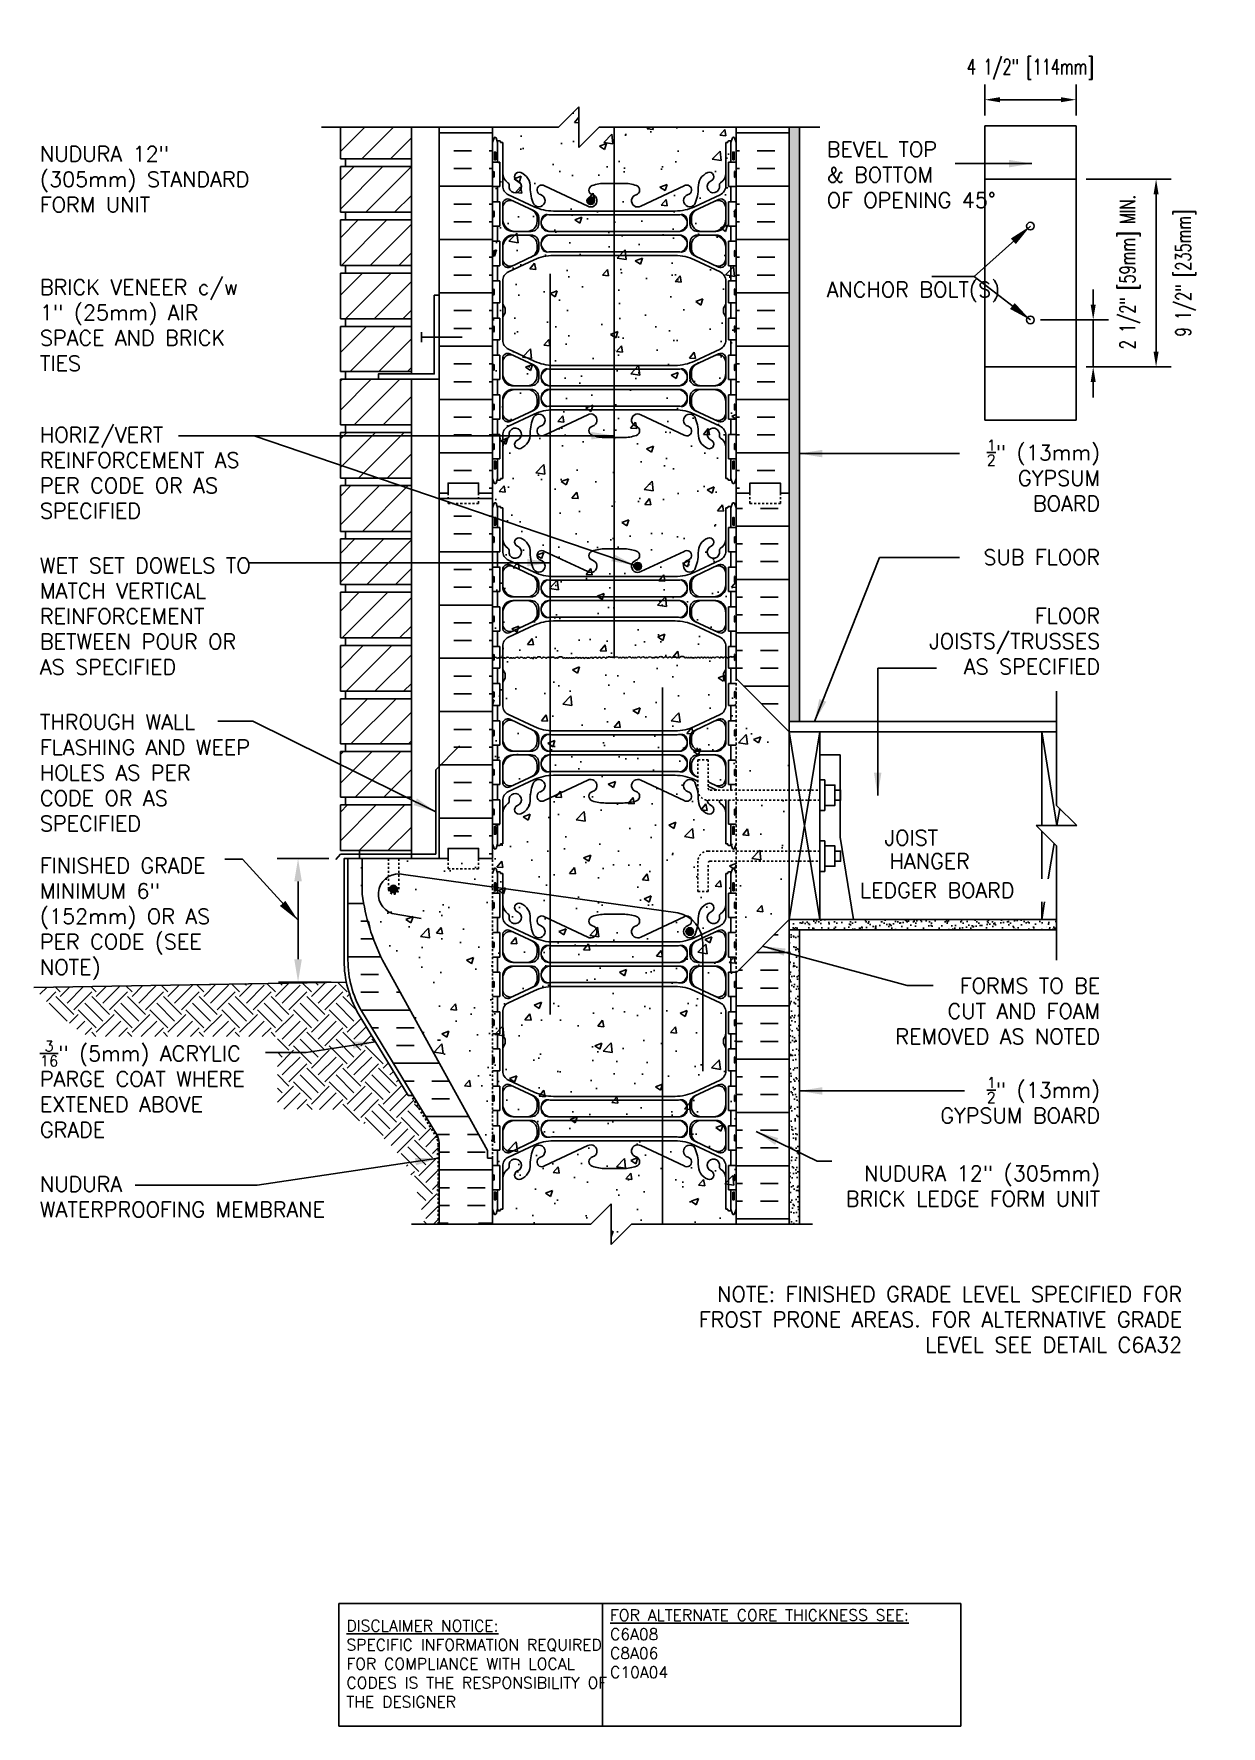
# Model space of a CAD drawing. Header units: inches. Extents: x 34 to 92.5, y -25.1 to 58.3.
import ezdxf
from ezdxf.enums import TextEntityAlignment as Align

# ---------------------------------------------------------------- set-up
doc = ezdxf.new("R2010")
doc.units = ezdxf.units.IN
doc.header["$LTSCALE"] = 0.5
doc.header["$MEASUREMENT"] = 0
for name, pattern in [('DASHED2', [0.375, 0.25, -0.125]), ('DASHEDX2', [1.5, 1, -0.5]), ('HIDDEN2', [0.1875, 0.125, -0.0625])]:
    doc.linetypes.add(name, pattern=pattern)
for name, color, linetype in [('HATCH', 12, 'Continuous'), ('Hidden2', 12, 'HIDDEN2'), ('LINE15', 9, 'Continuous'), ('LINE18', 9, 'Continuous'), ('line25', 2, 'Continuous'), ('LINE3', 3, 'Continuous'), ('LINE50', 5, 'Continuous'), ('LINE9', 9, 'Continuous'), ('TEXT', 4, 'Continuous'), ('Web_Edge', 9, 'Continuous')]:
    doc.layers.add(name, color=color, linetype=linetype)
doc.styles.add('DIM', font='romans.shx', dxfattribs={"width": 0.7})
doc.styles.add('ROMANS', font='romans.shx', dxfattribs={"height": 1.125})
doc.styles.get("Standard").update_dxf_attribs({"font": 'romans.shx', "height": 1.125})
doc.dimstyles.new('ext_12', dxfattribs={"dimscale": 12, "dimtxt": 0.09375, "dimasz": 0.09375, "dimexe": 0.09375, "dimexo": 0.0625, "dimgap": 0.0625, "dimtad": 1, "dimdec": 1, "dimzin": 3, "dimdsep": 46, "dimlunit": 4, "dimtxsty": 'DIM', "dimcen": 0.09, "dimdle": 0.09375, "dimclrt": 4, "dimadec": 0, "dimazin": 0, "dimtfac": 1, "dimtdec": 1, "dimtmove": 2, "dimatfit": 3, "dimfxl": 0, "dimfrac": 2, "dimtolj": 1, "dimtzin": 0, "dimarcsym": 0})
doc.dimstyles.new('ext_8', dxfattribs={"dimscale": 8, "dimtxt": 0.09375, "dimasz": 0.09375, "dimexe": 0.09375, "dimexo": 0.0625, "dimgap": 0.0625, "dimtad": 1, "dimdec": 1, "dimzin": 3, "dimdsep": 46, "dimlunit": 4, "dimtxsty": 'DIM', "dimcen": 0.09, "dimdle": 0.09375, "dimclrt": 4, "dimadec": 0, "dimazin": 0, "dimtfac": 1, "dimtdec": 1, "dimtmove": 2, "dimatfit": 3, "dimfxl": 0, "dimfrac": 2, "dimtolj": 1, "dimtzin": 0, "dimarcsym": 0})
pattern_1 = [(0, (48.7951, -13.2255), (0, 2.625), []), (0, (48.7951, -12.3505), (0, 2.625), [0.875, -0.875]), (0, (48.7951, -11.4755), (0, 2.625), [0.875, -0.875])]
pattern_2 = [(37.5, (6, 0), (-0.0157483, 0.481706), [0, -0.38, 0, -0.425, 0, -0.40625]), (7.5, (6, 0), (0.442444, 0.7055365), [0, -0.205, 0, -0.3425, 0, -0.13125]), (327.5, (5.6925, 0), (0.7785355, 0.0014148), [0, -0.125, 0, -0.45, 0, -0.5875]), (317.5, (5.6925, 0), (0.7515317, 0.219419), [0, -0.0625, 0, -0.295, 0, -0.3375])]

msp = doc.modelspace()

# ---------------------------------------------------------------- texts
at = {"layer": 'TEXT', "style": 'ROMANS'}
for s, p in [(' JOIST ', (75.406, 18.677)), ('HANGER', (76.168, 17.526)), (' LEDGER BOARD', (74.193, 16.086)), (' LEDGER BOARD', (74.193, 16.086))]:
    msp.add_text(s, height=0.75, dxfattribs=at).set_placement(p, align=Align.MIDDLE_LEFT)
at = {"layer": 'TEXT', "char_height": 0.75, "style": 'ROMANS'}
for s, insert, width, attachment_point in [('NUDURA 12" (305mm) STANDARD FORM UNIT', (34.293, 51.107), 11.43486, 4), ('BEVEL TOP \\P& BOTTOM \\POF OPENING 45%%D', (73.069, 51.333), 8.65251, 4), ('BRICK VENEER c/w 1" (25mm) AIR SPACE AND BRICK TIES', (34.293, 43.92), 11.43486, 4), ('ANCHOR BOLT(S)', (73.069, 45.553), 8.21011, 4), ('HORIZ/VERT REINFORCEMENT AS PER CODE OR AS SPECIFIED', (34.293, 36.653), 11.43486, 4), ('\\A1;{\\H0.7x;\\S1/2;}" (13mm) GYPSUM BOARD', (86.543, 36.521), 7.30932, 6), ('\\A1;{\\H1x;SUB FLOOR}', (86.543, 32.494), 11.43486, 6), ('WET SET DOWELS TO MATCH VERTICAL\\PREINFORCEMENT BETWEEN POUR OR AS SPECIFIED', (34.293, 29.589), 11.43486, 4), ('\\A1;FLOOR JOISTS/TRUSSES \\PAS SPECIFIED', (86.543, 28.358), 11.43486, 6), ('THROUGH WALL FLASHING AND WEEP HOLES AS PER CODE OR AS SPECIFIED', (34.293, 21.88), 11.43486, 4), ('FINISHED GRADE MINIMUM 6" (152mm) OR AS PER CODE (SEE NOTE)', (34.293, 14.683), 10.75183, 4), ('FORMS TO BE \\PCUT AND FOAM REMOVED AS NOTED', (86.543, 10.14), 11.43486, 6), ('\\A1;{\\H0.7x;\\S3/16;}" (5mm) ACRYLIC PARGE COAT WHERE EXTENED ABOVE GRADE', (34.293, 6.302), 11.43486, 4), ('\\A1;{\\H0.7x;\\S1/2;}" (13mm) GYPSUM BOARD', (86.543, 5.749), 9.46328, 6), ('NUDURA 12" (305mm) BRICK LEDGE FORM UNIT', (86.543, 1.522), 14.1509, 6), ('NUDURA \\PWATERPROOFING MEMBRANE ', (34.293, 0.996), 16.25496, 4), ('\\A1;NOTE: FINISHED GRADE LEVEL SPECIFIED FOR FROST PRONE AREAS. FOR ALTERNATIVE GRADE LEVEL SEE DETAIL C6A32', (90.587, -5.049), 27.2137, 6)]:
    msp.add_mtext(s, dxfattribs=dict(at, insert=insert, width=width, attachment_point=attachment_point))
at = {"layer": 'TEXT', "char_height": 0.5625, "attachment_point": 4}
for s, insert, width in [('{\\LDISCLAIMER NOTICE:}\\PSPECIFIC INFORMATION REQUIRED FOR COMPLIANCE WITH LOCAL CODES IS THE RESPONSIBILITY OF THE DESIGNER', (49.395, -22.006), 14.00235), ('{\\LFOR ALTERNATE CORE THICKNESS SEE:\\P}C6A08\\PC8A06\\PC10A04', (62.387, -21.016), 23.33295)]:
    msp.add_mtext(s, dxfattribs=dict(at, insert=insert, width=width))

# ---------------------------------------------------------------- blocks, each defined once
blk = doc.blocks.new('*D1')
at = {"layer": 'Defpoints', "color": 0}
for p in [(83.104, 44.18), (86.199, 44.18), (85.354, 41.868)]:
    blk.add_point(p, dxfattribs=at)
at = {"layer": 'TEXT', "color": 0, "lineweight": -2}
for p, q in [((86.199, 44.93), (86.199, 45.68)), ((83.604, 44.18), (86.949, 44.18)), ((86.199, 41.868), (86.199, 44.18)), ((85.854, 41.868), (86.949, 41.868)), ((86.199, 41.118), (86.199, 40.368))]:
    blk.add_line(p, q, dxfattribs=at)
at = {"layer": 'TEXT', "color": 0}
for points in [[(86.074, 44.93), (86.324, 44.93), (86.199, 44.18)], [(86.074, 41.118), (86.324, 41.118), (86.199, 41.868)]]:
    blk.add_solid(points, dxfattribs=at)
at = {"layer": 'TEXT', "color": 4, "insert": (88.013, 46.538), "char_height": 0.75, "attachment_point": 5, "rotation": 90, "style": 'DIM'}
blk.add_mtext('\\A1;2 1/2" [59mm] MIN.', dxfattribs=at)
blk = doc.blocks.new('*D2')
at = {"layer": 'Defpoints', "color": 0}
for p in [(85.354, 51.118), (85.354, 41.868), (89.298, 41.868)]:
    blk.add_point(p, dxfattribs=at)
at = {"layer": 'TEXT', "color": 0, "lineweight": -2}
for p, q in [((85.854, 51.118), (90.048, 51.118)), ((89.298, 50.368), (89.298, 42.618)), ((85.854, 41.868), (90.048, 41.868))]:
    blk.add_line(p, q, dxfattribs=at)
at = {"layer": 'TEXT', "color": 0}
for points in [[(89.173, 50.368), (89.423, 50.368), (89.298, 51.118)], [(89.173, 42.618), (89.423, 42.618), (89.298, 41.868)]]:
    blk.add_solid(points, dxfattribs=at)
at = {"layer": 'TEXT', "color": 4, "insert": (90.761, 46.493), "char_height": 0.75, "attachment_point": 5, "rotation": 90, "style": 'DIM'}
blk.add_mtext('\\A1;9 1/2" [235mm]', dxfattribs=at)
blk = doc.blocks.new('*D3')
at = {"layer": 'Defpoints', "color": 0}
for p in [(80.854, 55.028), (80.854, 53.743), (85.354, 53.743)]:
    blk.add_point(p, dxfattribs=at)
at = {"layer": 'TEXT', "color": 0, "lineweight": -2}
for p, q in [((80.854, 54.243), (80.854, 55.778)), ((84.604, 55.028), (81.604, 55.028)), ((85.354, 54.243), (85.354, 55.778))]:
    blk.add_line(p, q, dxfattribs=at)
at = {"layer": 'TEXT', "color": 0}
for points in [[(81.604, 55.153), (81.604, 54.903), (80.854, 55.028)], [(84.604, 55.153), (84.604, 54.903), (85.354, 55.028)]]:
    blk.add_solid(points, dxfattribs=at)
at = {"layer": 'TEXT', "color": 4, "insert": (83.104, 56.528), "char_height": 0.75, "attachment_point": 5, "style": 'DIM'}
blk.add_mtext('\\A1;4 1/2" [114mm]', dxfattribs=at)

# ---------------------------------------------------------------- dimensions: what is measured, and where the dimension line sits
at = {"layer": 'TEXT'}
dim = msp.add_linear_dim(base=(80.854, 55.028), p1=(85.354, 53.743), p2=(80.854, 53.743), dimstyle='ext_8', dxfattribs=at)
dim.commit()
dim.dimension.update_dxf_attribs({"geometry": '*D3', "text_midpoint": (83.104, 56.528), "dimtype": 160})
dim = msp.add_linear_dim(base=(89.298125224, 41.867770451), p1=(85.354365429, 51.117770451), p2=(85.354365429, 41.867770451), angle=90, dimstyle='ext_8', dxfattribs=at)
dim.commit()
dim.dimension.update_dxf_attribs({"geometry": '*D2', "text_midpoint": (90.76128602, 46.492770451), "dimtype": 160})
dim = msp.add_linear_dim(base=(86.199, 44.18), p1=(85.354, 41.868), p2=(83.104, 44.18), angle=90, text='<> MIN.', dimstyle='ext_8', dxfattribs=at)
dim.commit()
dim.dimension.update_dxf_attribs({"geometry": '*D1', "text_midpoint": (88.013, 46.538), "dimtype": 160})

# ---------------------------------------------------------------- hatches: boundary and pattern name
at = {"layer": 'HATCH'}
h = msp.add_hatch(dxfattribs=at)
h.set_pattern_fill('AR-CONC', color=256, scale=0.5, style=0)
edge = h.paths.add_edge_path()
edge.add_line((68.597, 53.674), (61.847, 53.674))
edge.add_line((61.847, 53.674), (60.847, 52.674))
edge.add_line((60.847, 52.674), (60.847, 53.674))
edge.add_line((60.847, 53.674), (60.847, 54.674))
edge.add_line((60.847, 54.674), (59.847, 53.674))
edge.add_line((59.847, 53.674), (56.597, 53.674))
edge.add_line((56.597, 53.674), (56.597, 35.649))
edge.add_line((56.597, 35.649), (56.597, 27.515))
edge.add_spline(control_points=[(56.597, 27.515), (56.722, 27.45), (56.92, 27.349), (57.176, 27.636), (57.529, 27.341), (57.896, 27.613), (58.15, 27.341), (58.409, 27.535), (58.657, 27.324), (58.855, 27.464), (59.038, 27.48), (59.126, 27.357), (59.265, 27.32), (59.368, 27.444), (59.496, 27.493), (59.613, 27.529), (59.675, 27.505), (59.709, 27.462), (59.725, 27.407), (59.796, 27.381), (59.892, 27.357), (60.042, 27.349), (60.165, 27.424), (60.273, 27.432), (60.342, 27.444), (60.424, 27.428), (60.519, 27.382), (60.604, 27.344), (60.696, 27.338), (60.73, 27.429), (60.833, 27.446), (60.9, 27.507), (60.98, 27.499), (61.07, 27.502), (61.173, 27.498), (61.255, 27.46), (61.372, 27.397), (61.537, 27.383), (61.689, 27.451), (61.822, 27.526), (61.959, 27.544), (62.083, 27.551), (62.173, 27.523), (62.225, 27.437), (62.332, 27.369), (62.459, 27.346), (62.554, 27.322), (62.597, 27.311)], knot_values=[0, 0, 0, 0, 0.36882, 0.580962, 0.956064, 1.413946, 1.635694, 1.852394, 2.204033, 2.360582, 2.542219, 2.677797, 2.79395, 2.907785, 3.117226, 3.20968, 3.262351, 3.303115, 3.370216, 3.421138, 3.515057, 3.674522, 3.85319, 3.927977, 3.999794, 4.060692, 4.173001, 4.317056, 4.339836, 4.436406, 4.53825, 4.640095, 4.685656, 4.773056, 4.912503, 4.988734, 5.039656, 5.313971, 5.43662, 5.538465, 5.77077, 5.839112, 5.911139, 6.039898, 6.121993, 6.287819, 6.418947, 6.418947, 6.418947, 6.418947], degree=3, periodic=0)
edge.add_spline(control_points=[(62.597, 27.311), (62.639, 27.322), (62.735, 27.346), (62.861, 27.369), (62.968, 27.437), (63.02, 27.523), (63.11, 27.551), (63.234, 27.544), (63.371, 27.526), (63.504, 27.451), (63.657, 27.383), (63.821, 27.397), (63.939, 27.46), (64.02, 27.498), (64.123, 27.502), (64.213, 27.499), (64.293, 27.507), (64.36, 27.446), (64.463, 27.429), (64.497, 27.338), (64.556, 27.342), (64.58, 27.347), (64.597, 27.352)], knot_values=[4.266465, 4.266465, 4.266465, 4.266465, 4.397593, 4.563419, 4.645513, 4.774272, 4.846299, 4.914642, 5.146946, 5.248791, 5.371441, 5.645755, 5.696677, 5.772908, 5.912356, 5.999755, 6.045317, 6.147161, 6.249006, 6.345575, 6.368356, 6.418947, 6.418947, 6.418947, 6.418947], degree=3, periodic=0)
edge.add_spline(control_points=[(64.597, 27.352), (64.613, 27.347), (64.637, 27.342), (64.696, 27.338), (64.73, 27.429), (64.833, 27.446), (64.9, 27.507), (64.98, 27.499), (65.07, 27.502), (65.173, 27.498), (65.255, 27.46), (65.372, 27.397), (65.537, 27.383), (65.689, 27.451), (65.822, 27.526), (65.959, 27.544), (66.083, 27.551), (66.173, 27.523), (66.225, 27.437), (66.332, 27.369), (66.459, 27.346), (66.554, 27.322), (66.597, 27.311)], knot_values=[4.266465, 4.266465, 4.266465, 4.266465, 4.317056, 4.339836, 4.436406, 4.53825, 4.640095, 4.685656, 4.773056, 4.912503, 4.988734, 5.039656, 5.313971, 5.43662, 5.538465, 5.77077, 5.839112, 5.911139, 6.039898, 6.121993, 6.287819, 6.418947, 6.418947, 6.418947, 6.418947], degree=3, periodic=0)
edge.add_spline(control_points=[(66.597, 27.311), (66.639, 27.322), (66.735, 27.346), (66.861, 27.369), (66.968, 27.437), (67.02, 27.523), (67.11, 27.551), (67.234, 27.544), (67.371, 27.526), (67.504, 27.451), (67.657, 27.383), (67.821, 27.397), (67.939, 27.46), (68.02, 27.498), (68.123, 27.502), (68.213, 27.499), (68.293, 27.507), (68.36, 27.446), (68.463, 27.429), (68.497, 27.338), (68.556, 27.342), (68.58, 27.347), (68.597, 27.352)], knot_values=[4.266465, 4.266465, 4.266465, 4.266465, 4.397593, 4.563419, 4.645513, 4.774272, 4.846299, 4.914642, 5.146946, 5.248791, 5.371441, 5.645755, 5.696677, 5.772908, 5.912356, 5.999755, 6.045317, 6.147161, 6.249006, 6.345575, 6.368356, 6.418947, 6.418947, 6.418947, 6.418947], degree=3, periodic=0)
edge.add_line((68.597, 27.352), (68.597, 35.649))
edge.add_line((68.597, 35.649), (68.597, 53.674))
h = msp.add_hatch(dxfattribs=at)
h.set_pattern_fill('ANSI31', color=256, scale=8, style=0)
h.set_pattern_definition([(45, (42.7951, -13.2255), (-0.707107, 0.707107), [])])
h.paths.add_polyline_path([(52.597, 20.299), (49.097, 20.299), (49.097, 18.049), (52.597, 18.049)])
h.paths.add_polyline_path([(52.597, 22.924), (49.097, 22.924), (49.097, 20.674), (52.597, 20.674)])
h.paths.add_polyline_path([(52.597, 25.52), (49.097, 25.52), (49.097, 23.299), (52.597, 23.299)])
h.paths.add_polyline_path([(52.597, 28.145), (49.097, 28.145), (49.097, 25.895), (52.597, 25.895)])
h.paths.add_polyline_path([(52.597, 30.745), (50.972, 30.745), (50.972, 30.77), (49.097, 30.77), (49.097, 28.52), (52.597, 28.52)])
h.paths.add_polyline_path([(52.597, 33.395), (49.097, 33.395), (49.097, 31.145), (52.597, 31.145)])
h.paths.add_polyline_path([(52.597, 36.02), (49.097, 36.02), (49.097, 33.77), (52.597, 33.77)])
h.paths.add_polyline_path([(52.597, 38.645), (49.097, 38.645), (49.097, 36.395), (52.597, 36.395)])
h.paths.add_polyline_path([(52.597, 41.245), (50.972, 41.245), (50.972, 41.27), (49.097, 41.27), (49.097, 39.02), (52.597, 39.02)])
h.paths.add_polyline_path([(52.597, 43.865), (49.097, 43.865), (49.097, 41.645), (52.597, 41.645)])
h.paths.add_polyline_path([(52.597, 46.49), (49.097, 46.49), (49.097, 44.24), (52.597, 44.24)])
h.paths.add_polyline_path([(52.597, 49.115), (49.097, 49.115), (49.097, 46.865), (52.597, 46.865)])
h.paths.add_polyline_path([(52.597, 51.715), (50.972, 51.715), (50.972, 51.74), (49.097, 51.74), (49.097, 49.49), (52.597, 49.49)])
h.paths.add_polyline_path([(52.597, 53.649), (49.097, 53.649), (49.097, 52.115), (52.597, 52.115)])
h = msp.add_hatch(dxfattribs=at)
h.set_pattern_fill('INSUL', color=256, scale=7, style=0)
h.set_pattern_definition([(0, (-2869.565, -361.3603), (0, 2.625), []), (0, (-2869.565, -360.4853), (0, 2.625), [0.875, -0.875]), (0, (-2869.565, -359.6103), (0, 2.625), [0.875, -0.875])])
h.paths.add_polyline_path([(53.972, 35.649), (54.409, 35.649), (54.409, 36.149), (55.909, 36.149), (55.909, 35.649), (56.597, 35.649), (56.597, 53.649), (55.909, 53.649), (55.909, 54.149), (54.409, 54.149), (54.409, 53.649), (53.972, 53.649)])
h = msp.add_hatch(dxfattribs=at)
h.set_pattern_fill('INSUL', color=256, scale=7, style=0)
h.set_pattern_definition([(180, (2994.758, -361.3603), (0, 2.625), []), (180, (2994.758, -360.4853), (0, 2.625), [0.875, -0.875]), (180, (2994.758, -359.6103), (0, 2.625), [0.875, -0.875])])
h.paths.add_polyline_path([(71.222, 35.649), (70.784, 35.649), (70.784, 36.149), (69.284, 36.149), (69.284, 35.649), (68.597, 35.649), (68.597, 53.649), (69.284, 53.649), (69.284, 54.149), (70.784, 54.149), (70.784, 53.649), (71.222, 53.649)])
h = msp.add_hatch(dxfattribs=at)
h.set_pattern_fill('AR-SAND', color=256, scale=0.25, style=0)
h.set_pattern_definition(pattern_2)
h.paths.add_polyline_path([(71.722, 53.649), (71.222, 53.649), (71.222, 35.649), (71.209, 24.399), (71.722, 24.399)])
h = msp.add_hatch(dxfattribs=at)
h.set_pattern_fill('INSUL', color=256, scale=7, style=0)
h.set_pattern_definition([(0, (-2869.565, -379.3603), (0, 2.625), []), (0, (-2869.565, -378.4853), (0, 2.625), [0.875, -0.875]), (0, (-2869.565, -377.6103), (0, 2.625), [0.875, -0.875])])
h.paths.add_polyline_path([(53.972, 17.649), (54.409, 17.649), (54.409, 18.149), (55.909, 18.149), (55.909, 17.649), (56.597, 17.649), (56.597, 35.649), (55.909, 35.649), (55.909, 36.149), (54.409, 36.149), (54.409, 35.649), (53.972, 35.649)])
h = msp.add_hatch(dxfattribs=at)
h.set_pattern_fill('INSUL', color=256, scale=7, style=0)
h.set_pattern_definition(pattern_1)
h.paths.add_polyline_path([(68.597, 26.524), (71.222, 23.899), (71.222, 35.649), (70.784, 35.649), (70.784, 35.149), (69.284, 35.149), (69.284, 35.649), (68.597, 35.649)])
h = msp.add_hatch(dxfattribs=at)
h.set_pattern_fill('AR-CONC', color=256, scale=0.5, style=0)
edge = h.paths.add_edge_path()
edge.add_line((68.597, 20.524), (67.222, 20.524))
edge.add_arc((67.222, 21.024), 0.5, 180, 270, ccw=False)
edge.add_line((66.722, 21.024), (66.722, 22.524))
edge.add_line((66.722, 22.524), (67.222, 22.524))
edge.add_line((67.222, 22.524), (67.222, 21.124))
edge.add_arc((67.322, 21.124), 0.1, 180, 270)
edge.add_line((67.322, 21.024), (68.597, 21.024))
edge.add_line((68.597, 21.024), (68.597, 26.524))
edge.add_line((68.597, 26.524), (68.597, 27.352))
edge.add_spline(control_points=[(68.597, 27.352), (68.58, 27.347), (68.556, 27.342), (68.497, 27.338), (68.463, 27.429), (68.36, 27.446), (68.293, 27.507), (68.213, 27.499), (68.123, 27.502), (68.02, 27.498), (67.939, 27.46), (67.821, 27.397), (67.657, 27.383), (67.504, 27.451), (67.371, 27.526), (67.234, 27.544), (67.11, 27.551), (67.02, 27.523), (66.968, 27.437), (66.861, 27.369), (66.735, 27.346), (66.639, 27.322), (66.597, 27.311)], knot_values=[4.266465, 4.266465, 4.266465, 4.266465, 4.317056, 4.339836, 4.436406, 4.53825, 4.640095, 4.685656, 4.773056, 4.912503, 4.988734, 5.039656, 5.313971, 5.43662, 5.538465, 5.77077, 5.839112, 5.911139, 6.039898, 6.121993, 6.287819, 6.418947, 6.418947, 6.418947, 6.418947], degree=3, periodic=0)
edge.add_spline(control_points=[(66.597, 27.311), (66.554, 27.322), (66.459, 27.346), (66.332, 27.369), (66.225, 27.437), (66.173, 27.523), (66.083, 27.551), (65.959, 27.544), (65.822, 27.526), (65.689, 27.451), (65.537, 27.383), (65.372, 27.397), (65.255, 27.46), (65.173, 27.498), (65.07, 27.502), (64.98, 27.499), (64.9, 27.507), (64.833, 27.446), (64.73, 27.429), (64.696, 27.338), (64.637, 27.342), (64.613, 27.347), (64.597, 27.352)], knot_values=[4.266465, 4.266465, 4.266465, 4.266465, 4.397593, 4.563419, 4.645513, 4.774272, 4.846299, 4.914642, 5.146946, 5.248791, 5.371441, 5.645755, 5.696677, 5.772908, 5.912356, 5.999755, 6.045317, 6.147161, 6.249006, 6.345575, 6.368356, 6.418947, 6.418947, 6.418947, 6.418947], degree=3, periodic=0)
edge.add_spline(control_points=[(64.597, 27.352), (64.58, 27.347), (64.556, 27.342), (64.497, 27.338), (64.463, 27.429), (64.36, 27.446), (64.293, 27.507), (64.213, 27.499), (64.123, 27.502), (64.02, 27.498), (63.939, 27.46), (63.821, 27.397), (63.657, 27.383), (63.504, 27.451), (63.371, 27.526), (63.234, 27.544), (63.11, 27.551), (63.02, 27.523), (62.968, 27.437), (62.861, 27.369), (62.735, 27.346), (62.639, 27.322), (62.597, 27.311)], knot_values=[4.266465, 4.266465, 4.266465, 4.266465, 4.317056, 4.339836, 4.436406, 4.53825, 4.640095, 4.685656, 4.773056, 4.912503, 4.988734, 5.039656, 5.313971, 5.43662, 5.538465, 5.77077, 5.839112, 5.911139, 6.039898, 6.121993, 6.287819, 6.418947, 6.418947, 6.418947, 6.418947], degree=3, periodic=0)
edge.add_spline(control_points=[(62.597, 27.311), (62.554, 27.322), (62.459, 27.346), (62.332, 27.369), (62.225, 27.437), (62.173, 27.523), (62.083, 27.551), (61.959, 27.544), (61.822, 27.526), (61.689, 27.451), (61.537, 27.383), (61.372, 27.397), (61.255, 27.46), (61.173, 27.498), (61.07, 27.502), (60.98, 27.499), (60.9, 27.507), (60.833, 27.446), (60.73, 27.429), (60.696, 27.338), (60.604, 27.344), (60.519, 27.382), (60.424, 27.428), (60.342, 27.444), (60.273, 27.432), (60.165, 27.424), (60.042, 27.349), (59.892, 27.357), (59.796, 27.381), (59.725, 27.407), (59.709, 27.462), (59.675, 27.505), (59.613, 27.529), (59.496, 27.493), (59.368, 27.444), (59.265, 27.32), (59.126, 27.357), (59.038, 27.48), (58.855, 27.464), (58.657, 27.324), (58.409, 27.535), (58.15, 27.341), (57.896, 27.613), (57.529, 27.341), (57.176, 27.636), (56.92, 27.349), (56.722, 27.45), (56.597, 27.515)], knot_values=[0, 0, 0, 0, 0.131128, 0.296954, 0.379048, 0.507807, 0.579834, 0.648177, 0.880481, 0.982326, 1.104976, 1.37929, 1.430213, 1.506443, 1.645891, 1.73329, 1.778852, 1.880696, 1.982541, 2.07911, 2.101891, 2.245945, 2.358255, 2.419152, 2.490969, 2.565757, 2.744424, 2.90389, 2.997808, 3.04873, 3.115832, 3.156596, 3.209267, 3.30172, 3.511162, 3.624997, 3.741149, 3.876727, 4.058364, 4.214913, 4.566553, 4.783253, 5.005001, 5.462882, 5.837985, 6.050127, 6.418947, 6.418947, 6.418947, 6.418947], degree=3, periodic=0)
edge.add_line((56.597, 27.515), (56.597, 17.649))
edge.add_line((56.597, 17.649), (56.597, 2.899))
edge.add_line((56.597, 2.899), (56.597, -0.351))
edge.add_line((56.597, -0.351), (61.448, -0.351))
edge.add_line((61.448, -0.351), (62.448, 0.649))
edge.add_line((62.448, 0.649), (62.448, -0.351))
edge.add_line((62.448, -0.351), (62.448, -1.351))
edge.add_line((62.448, -1.351), (63.448, -0.351))
edge.add_line((63.448, -0.351), (68.597, -0.351))
edge.add_line((68.597, -0.351), (68.597, 12.024))
edge.add_line((68.597, 12.024), (68.597, 17.524))
edge.add_line((68.597, 17.524), (67.322, 17.524))
edge.add_arc((67.322, 17.424), 0.1, 90, 180)
edge.add_line((67.222, 17.424), (67.222, 16.024))
edge.add_line((67.222, 16.024), (66.722, 16.024))
edge.add_line((66.722, 16.024), (66.722, 17.524))
edge.add_arc((67.222, 17.524), 0.5, 90, 180, ccw=False)
edge.add_line((67.222, 18.024), (68.597, 18.024))
edge.add_line((68.597, 18.024), (68.597, 20.524))
h = msp.add_hatch(dxfattribs=at)
h.set_pattern_fill('AR-CONC', color=256, scale=0.5, style=0)
h.set_pattern_definition([(50, (-64.8275, -135.99), (3.5863, -0.31376), [0.375, -4.125]), (355, (-64.8275, -135.99), (-0.693757, 3.76096), [0.3, -3.3]), (100.4514, (-64.5287, -136.016), (2.892547, 3.4472), [0.3187, -3.50571]), (46.1842, (-64.8275, -134.99), (5.336205, -0.827595), [0.5625, -6.1875]), (96.6356, (-64.383, -135.059), (4.67331, 4.87059), [0.47805, -5.25856]), (351.1842, (-64.8275, -134.99), (4.67331, 4.8706), [0.45, -4.95]), (21, (-64.3275, -135.24), (2.984535, -2.013094), [0.375, -4.125]), (326, (-64.3275, -135.24), (1.216577, 3.62575), [0.3, -3.3]), (71.4514, (-64.0788, -135.4077), (4.201113, 1.61265), [0.3187, -3.50571]), (37.5, (-64.8275, -135.99), (0.060799, 1.664469), [0, -3.26, 0, -3.35, 0, -3.3125]), (7.5, (-64.8275, -135.99), (1.315348, 1.972059), [0, -1.91, 0, -3.185, 0, -1.2625]), (327.5, (-65.9425, -135.99), (2.669112, -0.112774), [0, -1.25, 0, -3.9, 0, -5.175]), (317.5, (-66.4425, -135.99), (2.91593, 0.500525), [0, -1.625, 0, -2.59, 0, -3.675])])
h.paths.add_polyline_path([(71.222, 21.337), (68.597, 21.337), (68.597, 17.212), (71.222, 17.212)])
h.paths.add_polyline_path([(71.222, 15.774), (71.222, 16.712), (68.597, 16.712), (68.597, 13.149)])
h.paths.add_polyline_path([(68.597, 25.399), (68.597, 21.837), (71.222, 21.837), (71.222, 22.774)])
h = msp.add_hatch(dxfattribs=at)
h.set_pattern_fill('INSUL', color=256, scale=7, style=0)
h.set_pattern_definition([(0, (-2945.8942, -422.933), (0, 2.625), []), (0, (-2945.8942, -422.058), (0, 2.625), [0.875, -0.875]), (0, (-2945.8942, -421.183), (0, 2.625), [0.875, -0.875])])
h.paths.add_polyline_path([(51.172, 12.649, -0.079579), (50.172, 15.899), (50.172, 17.649), (49.472, 17.649), (49.472, 12.649, 0.131652), (50.141, 10.149), (53.879, 3.999, -0.10438), (53.972, 3.524), (53.972, -0.351), (54.409, -0.351), (54.409, 0.149), (55.909, 0.149), (55.909, -0.351), (56.597, -0.351), (56.597, 2.899), (56.347, 2.899), (56.347, 3.274)])
h = msp.add_hatch(dxfattribs=at)
h.set_pattern_fill('AR-CONC', color=256, scale=0.5, style=0)
h.set_pattern_definition([(50, (-2945.8942, -422.933), (3.586301, -0.3137607), [0.375, -4.125]), (355, (-2945.8942, -422.933), (-0.6937567, 3.7609607), [0.3, -3.3]), (100.4514, (-2945.5954, -422.959), (2.892547, 3.4471977), [0.318701, -3.5057106]), (46.1842, (-2945.8942, -421.933), (5.336205, -0.827595), [0.5625, -6.1875]), (96.6356, (-2945.4496, -422.002), (4.6733135, 4.870589), [0.478051, -5.258565]), (351.1842, (-2945.894, -421.933), (4.67331, 4.870593), [0.45, -4.95]), (21, (-2945.3942, -422.183), (2.9845353, -2.0130945), [0.375, -4.125]), (326, (-2945.3942, -422.183), (1.2165767, 3.6257502), [0.3, -3.3]), (71.4514, (-2945.1455, -422.3508), (4.201113, 1.6126525), [0.318701, -3.5057106]), (37.5, (-2945.8942, -422.933), (0.0607993, 1.66446927), [0, -3.26, 0, -3.35, 0, -3.3125]), (7.5, (-2945.8942, -422.933), (1.3153477, 1.9720586), [0, -1.91, 0, -3.185, 0, -1.2625]), (327.5, (-2947.0092, -422.933), (2.6691122, -0.11277436), [0, -1.25, 0, -3.9, 0, -5.175]), (317.5, (-2947.5092, -422.933), (2.9159308, 0.500525), [0, -1.625, 0, -2.59, 0, -3.675])])
h.paths.add_polyline_path([(56.347, 3.274), (56.347, 2.899), (56.597, 2.899), (56.597, 17.649), (51.972, 17.649), (51.972, 16.149, -1), (51.472, 16.149), (51.472, 17.649), (50.172, 17.649), (50.172, 15.899, 0.079579), (51.172, 12.649)])
h = msp.add_hatch(dxfattribs=at)
h.set_pattern_fill('INSUL', color=256, scale=7, style=0)
h.set_pattern_definition(pattern_1)
h.paths.add_polyline_path([(71.222, 14.649), (68.597, 12.024), (68.597, -0.351), (71.222, -0.351)])
h = msp.add_hatch(dxfattribs=at)
h.set_pattern_fill('AR-SAND', color=256, scale=0.25, style=0)
h.set_pattern_definition(pattern_2)
h.paths.add_polyline_path([(71.222, 14.649), (71.222, 14.149), (84.395, 14.149), (84.395, 14.649)])
h = msp.add_hatch(dxfattribs=at)
h.set_pattern_fill('AR-SAND', color=256, scale=0.25, style=0)
h.set_pattern_definition(pattern_2)
h.paths.add_polyline_path([(71.722, 13.838), (71.628, 14.149), (71.222, 14.149), (71.222, -0.351), (71.722, -0.351)])
h = msp.add_hatch(dxfattribs=at)
h.set_pattern_fill('EARTH', color=256, scale=5, angle=45, style=0)
h.set_pattern_definition([(45, (-32.9862, 49.0893), (1e-16, 1.767767), [1.25, -1.25]), (45, (-33.3177, 49.4208), (1e-16, 1.767767), [1.25, -1.25]), (45, (-33.6491, 49.7523), (1e-16, 1.767767), [1.25, -1.25]), (135, (-33.6491, 49.9732), (-1.767767, 2e-16), [1.25, -1.25]), (135, (-33.3177, 50.3047), (-1.767767, 2e-16), [1.25, -1.25]), (135, (-32.9862, 50.6361), (-1.767767, 2e-16), [1.25, -1.25])])
edge = h.paths.add_edge_path()
edge.add_line((45.993, 8.886), (45.993, 5.315))
edge.add_line((45.993, 5.315), (48.983, 5.284))
edge.add_line((48.983, 5.284), (49.07, 5.244))
edge.add_line((49.07, 5.244), (49.156, 5.204))
edge.add_line((49.156, 5.204), (49.242, 5.163))
edge.add_line((49.242, 5.163), (49.326, 5.121))
edge.add_line((49.326, 5.121), (49.411, 5.079))
edge.add_line((49.411, 5.079), (49.494, 5.036))
edge.add_line((49.494, 5.036), (49.577, 4.993))
edge.add_line((49.577, 4.993), (49.66, 4.949))
edge.add_line((49.66, 4.949), (49.741, 4.905))
edge.add_line((49.741, 4.905), (49.822, 4.86))
edge.add_line((49.822, 4.86), (49.903, 4.814))
edge.add_line((49.903, 4.814), (49.982, 4.768))
edge.add_line((49.982, 4.768), (50.061, 4.721))
edge.add_line((50.061, 4.721), (50.139, 4.674))
edge.add_line((50.139, 4.674), (50.216, 4.626))
edge.add_line((50.216, 4.626), (50.293, 4.577))
edge.add_line((50.293, 4.577), (50.369, 4.528))
edge.add_line((50.369, 4.528), (50.444, 4.478))
edge.add_line((50.444, 4.478), (50.518, 4.427))
edge.add_line((50.518, 4.427), (50.592, 4.376))
edge.add_line((50.592, 4.376), (50.664, 4.324))
edge.add_line((50.664, 4.324), (50.736, 4.271))
edge.add_line((50.736, 4.271), (50.807, 4.218))
edge.add_line((50.807, 4.218), (50.877, 4.164))
edge.add_line((50.877, 4.164), (50.946, 4.109))
edge.add_line((50.946, 4.109), (51.015, 4.054))
edge.add_line((51.015, 4.054), (51.082, 3.998))
edge.add_line((51.082, 3.998), (51.149, 3.941))
edge.add_line((51.149, 3.941), (51.214, 3.883))
edge.add_line((51.214, 3.883), (51.279, 3.825))
edge.add_line((51.279, 3.825), (51.343, 3.766))
edge.add_line((51.343, 3.766), (51.406, 3.706))
edge.add_line((51.406, 3.706), (51.467, 3.646))
edge.add_line((51.467, 3.646), (51.528, 3.585))
edge.add_line((51.528, 3.585), (51.588, 3.523))
edge.add_line((51.588, 3.523), (51.647, 3.46))
edge.add_line((51.647, 3.46), (51.705, 3.396))
edge.add_line((51.705, 3.396), (51.762, 3.332))
edge.add_line((51.762, 3.332), (51.817, 3.267))
edge.add_line((51.817, 3.267), (51.872, 3.201))
edge.add_line((51.872, 3.201), (51.926, 3.134))
edge.add_line((51.926, 3.134), (51.978, 3.067))
edge.add_line((51.978, 3.067), (52.03, 2.999))
edge.add_line((52.03, 2.999), (52.08, 2.929))
edge.add_line((52.08, 2.929), (52.129, 2.86))
edge.add_line((52.129, 2.86), (52.178, 2.789))
edge.add_line((52.178, 2.789), (52.225, 2.717))
edge.add_line((52.225, 2.717), (52.27, 2.645))
edge.add_line((52.27, 2.645), (52.315, 2.571))
edge.add_line((52.315, 2.571), (52.359, 2.497))
edge.add_line((52.359, 2.497), (52.401, 2.422))
edge.add_line((52.401, 2.422), (52.442, 2.346))
edge.add_line((52.442, 2.346), (52.482, 2.269))
edge.add_line((52.482, 2.269), (52.52, 2.192))
edge.add_line((52.52, 2.192), (52.558, 2.113))
edge.add_line((52.558, 2.113), (52.594, 2.033))
edge.add_line((52.594, 2.033), (52.629, 1.953))
edge.add_line((52.629, 1.953), (52.663, 1.872))
edge.add_line((52.663, 1.872), (52.695, 1.79))
edge.add_line((52.695, 1.79), (52.726, 1.707))
edge.add_line((52.726, 1.707), (52.757, 1.623))
edge.add_line((52.757, 1.623), (52.786, 1.538))
edge.add_line((52.786, 1.538), (52.814, 1.453))
edge.add_line((52.814, 1.453), (52.841, 1.367))
edge.add_line((52.841, 1.367), (52.867, 1.28))
edge.add_line((52.867, 1.28), (52.893, 1.193))
edge.add_line((52.893, 1.193), (52.917, 1.105))
edge.add_line((52.917, 1.105), (52.941, 1.017))
edge.add_line((52.941, 1.017), (52.964, 0.928))
edge.add_line((52.964, 0.928), (52.987, 0.839))
edge.add_line((52.987, 0.839), (53.009, 0.749))
edge.add_line((53.009, 0.749), (53.03, 0.659))
edge.add_line((53.03, 0.659), (53.051, 0.568))
edge.add_line((53.051, 0.568), (53.071, 0.477))
edge.add_line((53.071, 0.477), (53.091, 0.386))
edge.add_line((53.091, 0.386), (53.11, 0.295))
edge.add_line((53.11, 0.295), (53.129, 0.203))
edge.add_line((53.129, 0.203), (53.148, 0.111))
edge.add_line((53.148, 0.111), (53.167, 0.019))
edge.add_line((53.167, 0.019), (53.185, -0.073))
edge.add_line((53.185, -0.073), (53.203, -0.166))
edge.add_line((53.203, -0.166), (53.221, -0.258))
edge.add_line((53.221, -0.258), (53.239, -0.351))
edge.add_line((53.239, -0.351), (53.911, -0.351))
edge.add_line((53.911, -0.351), (53.911, 3.532))
edge.add_arc((52.959, 3.549), 0.952, 358.95484, 381.97412)
edge.add_line((53.842, 3.905), (52.574, 5.991))
edge.add_line((52.574, 5.991), (52.431, 5.991))
edge.add_line((52.431, 5.991), (49.98, 10.024))
edge.add_arc((54.472, 12.62), 5.188, 191.64391, 210.02356, ccw=False)
edge.add_line((49.391, 11.573), (33.991, 11.304))
edge.add_line((33.991, 11.304), (34.053, 11.234))
edge.add_line((34.053, 11.234), (34.115, 11.165))
edge.add_line((34.115, 11.165), (34.178, 11.096))
edge.add_line((34.178, 11.096), (34.24, 11.027))
edge.add_line((34.24, 11.027), (34.303, 10.958))
edge.add_line((34.303, 10.958), (34.365, 10.889))
edge.add_line((34.365, 10.889), (34.428, 10.821))
edge.add_line((34.428, 10.821), (34.491, 10.752))
edge.add_line((34.491, 10.752), (34.554, 10.684))
edge.add_line((34.554, 10.684), (34.617, 10.616))
edge.add_line((34.617, 10.616), (34.681, 10.549))
edge.add_line((34.681, 10.549), (34.744, 10.482))
edge.add_line((34.744, 10.482), (34.808, 10.416))
edge.add_line((34.808, 10.416), (34.872, 10.349))
edge.add_line((34.872, 10.349), (34.936, 10.284))
edge.add_line((34.936, 10.284), (35.001, 10.219))
edge.add_line((35.001, 10.219), (35.066, 10.154))
edge.add_line((35.066, 10.154), (35.131, 10.09))
edge.add_line((35.131, 10.09), (35.196, 10.027))
edge.add_line((35.196, 10.027), (35.262, 9.964))
edge.add_line((35.262, 9.964), (35.329, 9.902))
edge.add_line((35.329, 9.902), (35.395, 9.841))
edge.add_line((35.395, 9.841), (35.462, 9.781))
edge.add_line((35.462, 9.781), (35.53, 9.721))
edge.add_line((35.53, 9.721), (35.597, 9.662))
edge.add_line((35.597, 9.662), (35.666, 9.604))
edge.add_line((35.666, 9.604), (35.735, 9.547))
edge.add_line((35.735, 9.547), (35.804, 9.491))
edge.add_line((35.804, 9.491), (35.874, 9.436))
edge.add_line((35.874, 9.436), (35.944, 9.382))
edge.add_line((35.944, 9.382), (36.015, 9.329))
edge.add_line((36.015, 9.329), (36.086, 9.277))
edge.add_line((36.086, 9.277), (36.158, 9.225))
edge.add_line((36.158, 9.225), (36.231, 9.175))
edge.add_line((36.231, 9.175), (36.303, 9.126))
edge.add_line((36.303, 9.126), (36.377, 9.077))
edge.add_line((36.377, 9.077), (36.451, 9.029))
edge.add_line((36.451, 9.029), (36.525, 8.982))
edge.add_line((36.525, 8.982), (36.6, 8.936))
edge.add_line((36.6, 8.936), (36.675, 8.891))
edge.add_line((36.675, 8.891), (36.683, 8.886))
edge.add_line((36.683, 8.886), (45.993, 8.886))
at = {"layer": 'LINE3'}
for points in [[(61.251, 50.05, 1), (61.626, 50.05, 1)], [(63.567, 32.05, 1), (63.942, 32.05, 1)], [(51.909, 16.149, 1), (51.534, 16.149, 1)], [(66.502, 14.061, 1), (66.127, 14.061, 1)]]:
    msp.add_hatch(color=256, dxfattribs=at).paths.add_polyline_path(points)

# ---------------------------------------------------------------- linework, layer by layer
at = {"layer": 'HATCH'}
for p, q in [((72.722, 14.649), (71.222, 23.899)), ((72.722, 23.899), (71.222, 14.649)), ((84.412, 19.274), (83.662, 23.899)), ((84.55, 20.12), (84.412, 19.274)), ((84.271, 18.399), (83.987, 16.648)), ((83.804, 15.523), (83.662, 14.649)), ((83.668, 14.402), (83.668, 14.402)), ((83.879, 14.267), (83.879, 14.267)), ((83.883, 14.3), (83.883, 14.3))]:
    msp.add_line(p, q, dxfattribs=at)
for points in [[(56.597, 27.515, -0.520567), (56.827, 27.515, -0.520567), (56.948, 27.515, -0.520567), (57.132, 27.515, -0.520567), (57.237, 27.515, -0.520567), (57.446, 27.515, -0.520567), (57.572, 27.515, -0.520567), (57.698, 27.515, -0.520567), (57.908, 27.515, -0.520567), (58.118, 27.515, -0.520567), (58.239, 27.515, -0.520567), (58.464, 27.515, -0.520567), (58.559, 27.515, -0.520567), (58.748, 27.515, -0.520567), (59.026, 27.515, -0.520567), (59.235, 27.515, -0.520567), (59.435, 27.515, -0.520567), (59.681, 27.515, -0.520567), (59.792, 27.515, -0.520567), (60.098, 27.515, -0.520567), (60.203, 27.515, -0.520567), (60.318, 27.515, -0.520567), (60.439, 27.515, -0.520567), (60.528, 27.515, -0.520567), (60.644, 27.515, -0.520567), (60.822, 27.515, -0.520567), (60.969, 27.515, -0.520567), (61.121, 27.515, -0.520567), (61.278, 27.515, -0.520567), (61.378, 27.515, -0.520567), (61.556, 27.515, -0.520567), (61.777, 27.515, -0.520567), (61.971, 27.515, -0.520567), (62.175, 27.515, -0.520567), (62.275, 27.557, -0.520567), (62.406, 27.557, -0.520567), (62.496, 27.557, -0.666353), (62.597, 27.529)], [(62.597, 27.529, -0.520567), (62.827, 27.529, -0.520567), (62.948, 27.529, -0.520567), (63.132, 27.529, -0.520567), (63.237, 27.529, -0.520567), (63.446, 27.529, -0.520567), (63.572, 27.529, -0.520567), (63.698, 27.529, -0.520567), (63.908, 27.529, -0.520567), (64.118, 27.529, -0.520567), (64.239, 27.529, -0.520567), (64.464, 27.529, -0.520567), (64.559, 27.529, -0.520567), (64.748, 27.529, -0.520567), (65.026, 27.529, -0.520567), (65.235, 27.529, -0.520567), (65.435, 27.529, -0.520567), (65.681, 27.529, -0.520567), (65.792, 27.529, -0.520567), (66.098, 27.529, -0.520567), (66.203, 27.529, -0.520567), (66.318, 27.529, -0.520567), (66.439, 27.529, -0.520567), (66.528, 27.529, -0.520567), (66.644, 27.529, -0.520567), (66.822, 27.529, -0.520567), (66.969, 27.529, -0.520567), (67.121, 27.529, -0.520567), (67.278, 27.529, -0.520567), (67.378, 27.529, -0.520567), (67.556, 27.529, -0.520567), (67.777, 27.529, -0.520567), (67.971, 27.529, -0.520567), (68.175, 27.529, -0.520567), (68.275, 27.571, -0.520567), (68.406, 27.571, -0.520567), (68.495, 27.571, -0.759433), (68.597, 27.529)]]:
    msp.add_lwpolyline(points, format="xyb", dxfattribs=at)
at = {"layer": 'Hidden2', "color": 9}
for p, q in [((50.172, 17.649), (51.472, 17.649)), ((51.972, 17.649), (53.972, 17.649))]:
    msp.add_line(p, q, dxfattribs=at)
at = {"layer": 'Hidden2'}
for p, q in [((50.172, 17.649), (51.472, 17.649)), ((51.472, 17.649), (51.472, 16.149)), ((51.972, 17.649), (53.972, 17.649)), ((51.972, 16.149), (51.972, 17.649)), ((56.597, 2.899), (56.597, 17.649))]:
    msp.add_line(p, q, dxfattribs=at)
msp.add_lwpolyline([(53.972, 17.649), (54.409, 17.649), (54.409, 18.149), (55.909, 18.149), (55.909, 17.649), (56.597, 17.649)], dxfattribs=at)
msp.add_arc((51.722, 16.149), 0.25, 180, 0, dxfattribs=at)
at = {"layer": 'LINE15', "linetype": 'HIDDEN2'}
for points in [[(72.722, 20.524), (67.222, 20.524, -0.414214), (66.722, 21.024), (66.722, 22.524), (67.222, 22.524), (67.222, 21.124, 0.414214), (67.322, 21.024), (72.722, 21.024)], [(72.722, 18.024), (67.222, 18.024, 0.414214), (66.722, 17.524), (66.722, 16.024), (67.222, 16.024), (67.222, 17.424, -0.414214), (67.322, 17.524), (72.722, 17.524)]]:
    msp.add_lwpolyline(points, format="xyb", dxfattribs=at)
at = {"layer": 'LINE18'}
for points in [[(72.722, 20.024), (72.972, 20.024), (72.972, 21.524), (72.722, 21.524)], [(72.972, 20.274), (73.472, 20.274), (73.472, 21.274), (72.972, 21.274)], [(72.722, 18.524), (72.972, 18.524), (72.972, 17.024), (72.722, 17.024)], [(72.972, 18.274), (73.472, 18.274), (73.472, 17.274), (72.972, 17.274)]]:
    msp.add_lwpolyline(points, close=True, dxfattribs=at)
for points in [[(73.472, 20.524), (73.752, 20.524), (73.752, 21.024), (73.472, 21.024)], [(73.472, 18.024), (73.752, 18.024), (73.752, 17.524), (73.472, 17.524)]]:
    msp.add_lwpolyline(points, dxfattribs=at)
at = {"layer": 'line25'}
for p, q in [((49.097, 52.115), (49.097, 53.674)), ((52.597, 53.674), (52.597, 41.52)), ((56.597, 53.649), (56.597, 35.649)), ((68.597, 35.649), (68.597, 53.649)), ((52.597, 52.115), (49.097, 52.115)), ((49.097, 49.49), (49.097, 51.74)), ((52.597, 51.74), (49.097, 51.74)), ((49.347, 51.74), (49.347, 52.115)), ((56.597, 51.954), (56.961, 51.954)), ((56.961, 50.754), (56.961, 51.954)), ((68.597, 51.954), (68.232, 51.954)), ((68.232, 50.754), (68.232, 51.954)), ((56.597, 51.244), (56.597, 51.464)), ((56.597, 51.409), (56.597, 51.409)), ((56.597, 51.299), (56.597, 51.299)), ((56.637, 51.504), (56.637, 51.504)), ((56.637, 51.204), (56.637, 51.204)), ((56.677, 51.244), (56.677, 51.464)), ((68.517, 51.244), (68.517, 51.464)), ((68.557, 51.504), (68.557, 51.504)), ((68.557, 51.204), (68.557, 51.204)), ((68.597, 51.244), (68.597, 51.464)), ((68.597, 51.409), (68.597, 51.409)), ((68.597, 51.299), (68.597, 51.299)), ((56.597, 50.754), (56.961, 50.754)), ((68.597, 50.754), (68.232, 50.754)), ((52.597, 49.49), (49.097, 49.49)), ((49.347, 49.115), (49.347, 49.49)), ((56.597, 50.004), (56.961, 50.004)), ((56.597, 49.294), (56.597, 49.514)), ((56.597, 49.459), (56.597, 49.459)), ((56.597, 49.349), (56.597, 49.349)), ((56.637, 49.554), (56.637, 49.554)), ((56.637, 49.254), (56.637, 49.254)), ((56.677, 49.294), (56.677, 49.514)), ((56.961, 48.804), (56.961, 50.004)), ((68.597, 50.004), (68.232, 50.004)), ((68.232, 48.804), (68.232, 50.004)), ((68.517, 49.294), (68.517, 49.514)), ((68.557, 49.554), (68.557, 49.554)), ((68.557, 49.254), (68.557, 49.254)), ((68.597, 49.294), (68.597, 49.514)), ((68.597, 49.459), (68.597, 49.459)), ((68.597, 49.349), (68.597, 49.349)), ((52.597, 49.115), (49.097, 49.115)), ((49.097, 46.865), (49.097, 49.115)), ((56.597, 48.804), (56.961, 48.804)), ((68.597, 48.804), (68.232, 48.804)), ((56.597, 48.054), (56.961, 48.054)), ((56.597, 47.344), (56.597, 47.564)), ((56.637, 47.604), (56.637, 47.604)), ((56.677, 47.344), (56.677, 47.564)), ((56.961, 46.854), (56.961, 48.054)), ((68.597, 48.054), (68.232, 48.054)), ((68.232, 46.854), (68.232, 48.054)), ((68.517, 47.344), (68.517, 47.564)), ((68.557, 47.604), (68.557, 47.604)), ((68.597, 47.344), (68.597, 47.564)), ((52.597, 46.865), (49.097, 46.865)), ((49.347, 46.49), (49.347, 46.865)), ((56.597, 47.509), (56.597, 47.509)), ((56.597, 47.399), (56.597, 47.399)), ((56.597, 46.854), (56.961, 46.854)), ((56.637, 47.304), (56.637, 47.304)), ((68.597, 46.854), (68.232, 46.854)), ((68.557, 47.304), (68.557, 47.304)), ((68.597, 47.509), (68.597, 47.509)), ((68.597, 47.399), (68.597, 47.399)), ((49.097, 44.24), (49.097, 46.49)), ((52.597, 46.49), (49.097, 46.49)), ((56.597, 46.104), (56.961, 46.104)), ((56.961, 46.104), (56.961, 45.024)), ((68.597, 46.104), (68.232, 46.104)), ((68.232, 46.104), (68.232, 45.024)), ((56.597, 45.674), (56.597, 45.454)), ((56.597, 45.619), (56.597, 45.619)), ((56.597, 45.509), (56.597, 45.509)), ((56.597, 45.024), (56.961, 45.024)), ((56.637, 45.714), (56.637, 45.714)), ((56.637, 45.414), (56.637, 45.414)), ((56.677, 45.674), (56.677, 45.454)), ((68.597, 45.024), (68.232, 45.024)), ((68.517, 45.674), (68.517, 45.454)), ((68.557, 45.714), (68.557, 45.714)), ((68.557, 45.414), (68.557, 45.414)), ((68.597, 45.674), (68.597, 45.454)), ((68.597, 45.619), (68.597, 45.619)), ((68.597, 45.509), (68.597, 45.509)), ((52.597, 44.24), (49.097, 44.24)), ((49.347, 43.865), (49.347, 44.24)), ((56.597, 44.274), (56.961, 44.274)), ((56.961, 43.194), (56.961, 44.274)), ((68.597, 44.274), (68.232, 44.274)), ((68.232, 43.194), (68.232, 44.274)), ((49.097, 41.645), (49.097, 43.865)), ((52.597, 43.865), (49.097, 43.865)), ((56.597, 43.624), (56.597, 43.844)), ((56.597, 43.789), (56.597, 43.789)), ((56.597, 43.679), (56.597, 43.679)), ((56.637, 43.884), (56.637, 43.884)), ((56.637, 43.584), (56.637, 43.584)), ((56.677, 43.624), (56.677, 43.844)), ((68.517, 43.624), (68.517, 43.844)), ((68.557, 43.884), (68.557, 43.884)), ((68.557, 43.584), (68.557, 43.584)), ((68.597, 43.624), (68.597, 43.844)), ((68.597, 43.789), (68.597, 43.789)), ((68.597, 43.679), (68.597, 43.679)), ((56.597, 43.194), (56.961, 43.194)), ((68.597, 43.194), (68.232, 43.194)), ((56.597, 42.444), (56.961, 42.444)), ((56.597, 41.954), (56.597, 41.734)), ((56.597, 41.899), (56.597, 41.899)), ((56.597, 41.789), (56.597, 41.789)), ((56.637, 41.994), (56.637, 41.994)), ((56.637, 41.694), (56.637, 41.694)), ((56.677, 41.954), (56.677, 41.734)), ((56.961, 42.444), (56.961, 41.244)), ((68.597, 42.444), (68.232, 42.444)), ((68.232, 42.444), (68.232, 41.244)), ((68.517, 41.954), (68.517, 41.734)), ((68.557, 41.994), (68.557, 41.994)), ((68.557, 41.694), (68.557, 41.694)), ((68.597, 41.954), (68.597, 41.734)), ((68.597, 41.899), (68.597, 41.899)), ((68.597, 41.789), (68.597, 41.789)), ((52.597, 41.645), (49.097, 41.645)), ((49.097, 39.02), (49.097, 41.27)), ((52.597, 41.27), (49.097, 41.27)), ((49.347, 41.27), (49.347, 41.645)), ((52.597, 41.27), (52.597, 17.674)), ((56.597, 41.244), (56.961, 41.244)), ((68.597, 41.244), (68.232, 41.244)), ((56.597, 40.494), (56.961, 40.494)), ((56.961, 40.494), (56.961, 39.294)), ((68.597, 40.494), (68.232, 40.494)), ((68.232, 40.494), (68.232, 39.294)), ((56.597, 40.004), (56.597, 39.784)), ((56.597, 39.949), (56.597, 39.949)), ((56.597, 39.839), (56.597, 39.839)), ((56.597, 39.294), (56.961, 39.294)), ((56.637, 39.744), (56.637, 39.744)), ((56.677, 40.004), (56.677, 39.784)), ((68.597, 39.294), (68.232, 39.294)), ((68.517, 40.004), (68.517, 39.784)), ((68.557, 39.744), (68.557, 39.744)), ((68.597, 40.004), (68.597, 39.784)), ((68.597, 39.949), (68.597, 39.949)), ((68.597, 39.839), (68.597, 39.839)), ((52.597, 39.02), (49.097, 39.02)), ((49.097, 36.395), (49.097, 38.645)), ((52.597, 38.645), (49.097, 38.645)), ((49.347, 38.645), (49.347, 39.02)), ((56.597, 38.544), (56.961, 38.544)), ((56.961, 38.544), (56.961, 37.344)), ((68.597, 38.544), (68.232, 38.544)), ((68.232, 38.544), (68.232, 37.344)), ((56.597, 38.054), (56.597, 37.834)), ((56.597, 37.999), (56.597, 37.999)), ((56.597, 37.889), (56.597, 37.889)), ((56.637, 38.094), (56.637, 38.094)), ((56.637, 37.794), (56.637, 37.794)), ((56.677, 38.054), (56.677, 37.834)), ((68.517, 38.054), (68.517, 37.834)), ((68.557, 38.094), (68.557, 38.094)), ((68.557, 37.794), (68.557, 37.794)), ((68.597, 38.054), (68.597, 37.834)), ((68.597, 37.999), (68.597, 37.999)), ((68.597, 37.889), (68.597, 37.889)), ((56.597, 37.344), (56.961, 37.344)), ((68.597, 37.344), (68.232, 37.344)), ((52.597, 36.395), (49.097, 36.395)), ((52.597, 36.02), (49.097, 36.02)), ((49.097, 33.77), (49.097, 36.02)), ((49.347, 36.02), (49.347, 36.395)), ((56.597, 35.649), (56.597, 17.649)), ((68.597, 26.524), (68.597, 35.649)), ((52.597, 33.77), (49.097, 33.77)), ((52.597, 33.395), (49.097, 33.395)), ((49.097, 31.145), (49.097, 33.395)), ((49.347, 33.395), (49.347, 33.77)), ((56.597, 33.954), (56.961, 33.954)), ((56.597, 33.244), (56.597, 33.464)), ((56.597, 33.409), (56.597, 33.409)), ((56.637, 33.504), (56.637, 33.504)), ((56.677, 33.244), (56.677, 33.464)), ((56.961, 32.754), (56.961, 33.954)), ((68.597, 33.954), (68.232, 33.954)), ((68.232, 32.754), (68.232, 33.954)), ((68.517, 33.244), (68.517, 33.464)), ((68.557, 33.504), (68.557, 33.504)), ((68.597, 33.244), (68.597, 33.464)), ((68.597, 33.409), (68.597, 33.409)), ((56.597, 33.299), (56.597, 33.299)), ((56.597, 32.754), (56.961, 32.754)), ((56.637, 33.204), (56.637, 33.204)), ((68.597, 32.754), (68.232, 32.754)), ((68.557, 33.204), (68.557, 33.204)), ((68.597, 33.299), (68.597, 33.299)), ((56.597, 32.004), (56.961, 32.004)), ((56.961, 30.804), (56.961, 32.004)), ((68.597, 32.004), (68.232, 32.004)), ((68.232, 30.804), (68.232, 32.004)), ((52.597, 31.145), (49.097, 31.145)), ((49.347, 30.77), (49.347, 31.145)), ((56.597, 31.294), (56.597, 31.514)), ((56.597, 31.459), (56.597, 31.459)), ((56.597, 31.349), (56.597, 31.349)), ((56.637, 31.554), (56.637, 31.554)), ((56.637, 31.254), (56.637, 31.254)), ((56.677, 31.294), (56.677, 31.514)), ((68.517, 31.294), (68.517, 31.514)), ((68.557, 31.554), (68.557, 31.554)), ((68.557, 31.254), (68.557, 31.254)), ((68.597, 31.294), (68.597, 31.514)), ((68.597, 31.459), (68.597, 31.459)), ((68.597, 31.349), (68.597, 31.349)), ((52.597, 30.77), (49.097, 30.77)), ((49.097, 28.52), (49.097, 30.77)), ((56.597, 30.804), (56.961, 30.804)), ((56.597, 30.054), (56.961, 30.054)), ((56.961, 28.854), (56.961, 30.054)), ((68.597, 30.804), (68.232, 30.804)), ((68.597, 30.054), (68.232, 30.054)), ((68.232, 28.854), (68.232, 30.054)), ((56.597, 29.344), (56.597, 29.564)), ((56.597, 29.509), (56.597, 29.509)), ((56.597, 29.399), (56.597, 29.399)), ((56.637, 29.604), (56.637, 29.604)), ((56.637, 29.304), (56.637, 29.304)), ((56.677, 29.344), (56.677, 29.564)), ((68.517, 29.344), (68.517, 29.564)), ((68.557, 29.604), (68.557, 29.604)), ((68.557, 29.304), (68.557, 29.304)), ((68.597, 29.344), (68.597, 29.564)), ((68.597, 29.509), (68.597, 29.509)), ((68.597, 29.399), (68.597, 29.399)), ((52.597, 28.52), (49.097, 28.52)), ((49.347, 28.145), (49.347, 28.52)), ((56.597, 28.854), (56.961, 28.854)), ((68.597, 28.854), (68.232, 28.854)), ((52.597, 28.145), (49.097, 28.145)), ((49.097, 25.895), (49.097, 28.145)), ((56.597, 28.104), (56.961, 28.104)), ((56.597, 27.674), (56.597, 27.454)), ((56.597, 27.619), (56.597, 27.619)), ((56.597, 27.509), (56.597, 27.509)), ((56.637, 27.714), (56.637, 27.714)), ((56.677, 27.674), (56.677, 27.454)), ((56.961, 28.104), (56.961, 27.024)), ((68.597, 28.104), (68.232, 28.104)), ((68.232, 28.104), (68.232, 27.024)), ((68.517, 27.674), (68.517, 27.454)), ((68.557, 27.714), (68.557, 27.714)), ((68.597, 27.674), (68.597, 27.454)), ((68.597, 27.619), (68.597, 27.619)), ((68.597, 27.509), (68.597, 27.509)), ((56.597, 27.024), (56.961, 27.024)), ((56.637, 27.414), (56.637, 27.414)), ((68.597, 27.024), (68.232, 27.024)), ((68.557, 27.414), (68.557, 27.414)), ((52.597, 25.895), (49.097, 25.895)), ((49.347, 25.52), (49.347, 25.895)), ((56.597, 26.274), (56.961, 26.274)), ((56.597, 25.624), (56.597, 25.844)), ((56.637, 25.884), (56.637, 25.884)), ((56.677, 25.624), (56.677, 25.844)), ((56.961, 25.194), (56.961, 26.274)), ((68.597, 26.274), (68.232, 26.274)), ((68.232, 25.194), (68.232, 26.274)), ((68.517, 25.624), (68.517, 25.844)), ((68.557, 25.884), (68.557, 25.884)), ((71.222, 23.899), (68.597, 26.524)), ((68.597, 25.624), (68.597, 25.844)), ((52.597, 25.52), (49.097, 25.52)), ((49.097, 23.299), (49.097, 25.52)), ((56.597, 25.789), (56.597, 25.789)), ((56.597, 25.679), (56.597, 25.679)), ((56.597, 25.194), (56.961, 25.194)), ((56.637, 25.584), (56.637, 25.584)), ((68.597, 25.194), (68.232, 25.194)), ((68.557, 25.584), (68.557, 25.584)), ((68.597, 25.789), (68.597, 25.789)), ((68.597, 25.679), (68.597, 25.679)), ((56.597, 24.444), (56.961, 24.444)), ((56.961, 24.444), (56.961, 23.244)), ((68.597, 24.444), (68.232, 24.444)), ((68.232, 24.444), (68.232, 23.244)), ((56.597, 23.954), (56.597, 23.734)), ((56.597, 23.899), (56.597, 23.899)), ((56.597, 23.789), (56.597, 23.789)), ((56.637, 23.994), (56.637, 23.994)), ((56.637, 23.694), (56.637, 23.694)), ((56.677, 23.954), (56.677, 23.734)), ((68.517, 23.954), (68.517, 23.734)), ((68.557, 23.994), (68.557, 23.994)), ((68.557, 23.694), (68.557, 23.694)), ((68.597, 23.954), (68.597, 23.734)), ((68.597, 23.899), (68.597, 23.899)), ((68.597, 23.789), (68.597, 23.789)), ((71.222, 23.899), (71.222, 14.649)), ((71.222, 23.899), (84.395, 23.899)), ((72.722, 23.899), (72.722, 14.649)), ((83.662, 23.899), (83.662, 19.274)), ((52.597, 23.299), (49.097, 23.299)), ((52.597, 22.924), (49.097, 22.924)), ((49.097, 20.674), (49.097, 22.924)), ((49.347, 22.924), (49.347, 23.299)), ((56.597, 23.244), (56.961, 23.244)), ((68.597, 23.244), (68.232, 23.244)), ((56.597, 22.494), (56.961, 22.494)), ((56.597, 22.004), (56.597, 21.784)), ((56.597, 21.949), (56.597, 21.949)), ((56.597, 21.839), (56.597, 21.839)), ((56.637, 21.744), (56.637, 21.744)), ((56.677, 22.004), (56.677, 21.784)), ((56.961, 22.494), (56.961, 21.294)), ((68.597, 22.494), (68.232, 22.494)), ((68.232, 22.494), (68.232, 21.294)), ((68.517, 22.004), (68.517, 21.784)), ((68.557, 21.744), (68.557, 21.744)), ((68.597, 22.004), (68.597, 21.784)), ((68.597, 21.949), (68.597, 21.949)), ((68.597, 21.839), (68.597, 21.839)), ((56.597, 21.294), (56.961, 21.294)), ((68.597, 21.294), (68.232, 21.294)), ((52.597, 20.674), (49.097, 20.674)), ((52.597, 20.299), (49.097, 20.299)), ((49.097, 18.049), (49.097, 20.299)), ((49.347, 20.299), (49.347, 20.674)), ((56.597, 20.544), (56.961, 20.544)), ((56.597, 20.054), (56.597, 19.834)), ((56.637, 20.094), (56.637, 20.094)), ((56.677, 20.054), (56.677, 19.834)), ((56.961, 20.544), (56.961, 19.344)), ((68.232, 20.524), (68.232, 19.344)), ((68.517, 20.054), (68.517, 19.834)), ((68.557, 20.094), (68.557, 20.094)), ((68.597, 20.054), (68.597, 19.834)), ((56.597, 19.999), (56.597, 19.999)), ((56.597, 19.889), (56.597, 19.889)), ((56.597, 19.344), (56.961, 19.344)), ((56.637, 19.794), (56.637, 19.794)), ((68.597, 19.344), (68.232, 19.344)), ((68.557, 19.794), (68.557, 19.794)), ((68.597, 19.999), (68.597, 19.999)), ((68.597, 19.889), (68.597, 19.889)), ((83.662, 19.007), (83.662, 16.648)), ((52.597, 18.049), (49.097, 18.049)), ((50.047, 18.049), (50.047, 17.674)), ((50.172, 17.649), (50.172, 15.899)), ((56.597, 15.954), (56.961, 15.954)), ((56.961, 14.754), (56.961, 15.954)), ((68.597, 15.954), (68.232, 15.954)), ((68.232, 14.754), (68.232, 15.954)), ((56.597, 15.244), (56.597, 15.464)), ((56.597, 15.409), (56.597, 15.409)), ((56.597, 15.299), (56.597, 15.299)), ((56.637, 15.504), (56.637, 15.504)), ((56.637, 15.204), (56.637, 15.204)), ((56.677, 15.244), (56.677, 15.464)), ((68.517, 15.244), (68.517, 15.464)), ((68.557, 15.504), (68.557, 15.504)), ((68.557, 15.204), (68.557, 15.204)), ((68.597, 15.244), (68.597, 15.464)), ((68.597, 15.409), (68.597, 15.409)), ((68.597, 15.299), (68.597, 15.299)), ((83.662, 15.523), (83.662, 14.649)), ((56.597, 14.754), (56.961, 14.754)), ((68.597, 14.754), (68.232, 14.754)), ((71.222, 14.649), (68.597, 12.024)), ((71.222, 14.649), (84.395, 14.649)), ((56.597, 14.004), (56.961, 14.004)), ((56.597, 13.294), (56.597, 13.514)), ((56.597, 13.459), (56.597, 13.459)), ((56.597, 13.349), (56.597, 13.349)), ((56.637, 13.554), (56.637, 13.554)), ((56.677, 13.294), (56.677, 13.514)), ((56.961, 12.804), (56.961, 14.004)), ((68.597, 14.004), (68.232, 14.004)), ((68.232, 12.804), (68.232, 14.004)), ((68.517, 13.294), (68.517, 13.514)), ((68.557, 13.554), (68.557, 13.554)), ((68.597, 13.294), (68.597, 13.514)), ((68.597, 13.459), (68.597, 13.459)), ((68.597, 13.349), (68.597, 13.349)), ((56.347, 3.274), (51.172, 12.649)), ((56.597, 12.804), (56.961, 12.804)), ((56.637, 13.254), (56.637, 13.254)), ((68.597, 12.804), (68.232, 12.804)), ((68.557, 13.254), (68.557, 13.254)), ((56.597, 12.054), (56.961, 12.054)), ((56.961, 10.854), (56.961, 12.054)), ((68.597, 12.054), (68.232, 12.054)), ((68.232, 10.854), (68.232, 12.054)), ((68.597, -0.351), (68.597, 12.024)), ((56.597, 11.344), (56.597, 11.564)), ((56.597, 11.509), (56.597, 11.509)), ((56.597, 11.399), (56.597, 11.399)), ((56.597, 10.854), (56.961, 10.854)), ((56.637, 11.604), (56.637, 11.604)), ((56.637, 11.304), (56.637, 11.304)), ((56.677, 11.344), (56.677, 11.564)), ((68.597, 10.854), (68.232, 10.854)), ((68.517, 11.344), (68.517, 11.564)), ((68.557, 11.604), (68.557, 11.604)), ((68.557, 11.304), (68.557, 11.304)), ((68.597, 11.344), (68.597, 11.564)), ((68.597, 11.509), (68.597, 11.509)), ((68.597, 11.399), (68.597, 11.399)), ((56.597, 10.104), (56.961, 10.104)), ((56.961, 10.104), (56.961, 9.024)), ((68.597, 10.104), (68.232, 10.104)), ((68.232, 10.104), (68.232, 9.024)), ((56.597, 9.674), (56.597, 9.454)), ((56.597, 9.619), (56.597, 9.619)), ((56.597, 9.509), (56.597, 9.509)), ((56.637, 9.714), (56.637, 9.714)), ((56.637, 9.414), (56.637, 9.414)), ((56.677, 9.674), (56.677, 9.454)), ((68.517, 9.674), (68.517, 9.454)), ((68.557, 9.714), (68.557, 9.714)), ((68.557, 9.414), (68.557, 9.414)), ((68.597, 9.674), (68.597, 9.454)), ((68.597, 9.619), (68.597, 9.619)), ((68.597, 9.509), (68.597, 9.509)), ((56.597, 9.024), (56.961, 9.024)), ((68.597, 9.024), (68.232, 9.024)), ((56.597, 8.274), (56.961, 8.274)), ((56.597, 7.624), (56.597, 7.844)), ((56.597, 7.789), (56.597, 7.789)), ((56.597, 7.679), (56.597, 7.679)), ((56.637, 7.884), (56.637, 7.884)), ((56.637, 7.584), (56.637, 7.584)), ((56.677, 7.624), (56.677, 7.844)), ((56.961, 7.194), (56.961, 8.274)), ((68.597, 8.274), (68.232, 8.274)), ((68.232, 7.194), (68.232, 8.274)), ((68.517, 7.624), (68.517, 7.844)), ((68.557, 7.884), (68.557, 7.884)), ((68.557, 7.584), (68.557, 7.584)), ((68.597, 7.624), (68.597, 7.844)), ((68.597, 7.789), (68.597, 7.789)), ((68.597, 7.679), (68.597, 7.679)), ((56.597, 7.194), (56.961, 7.194)), ((68.597, 7.194), (68.232, 7.194)), ((56.597, 6.444), (56.961, 6.444)), ((56.597, 5.954), (56.597, 5.734)), ((56.597, 5.899), (56.597, 5.899)), ((56.637, 5.994), (56.637, 5.994)), ((56.677, 5.954), (56.677, 5.734)), ((56.961, 6.444), (56.961, 5.244)), ((68.597, 6.444), (68.232, 6.444)), ((68.232, 6.444), (68.232, 5.244)), ((68.517, 5.954), (68.517, 5.734)), ((68.557, 5.994), (68.557, 5.994)), ((68.597, 5.954), (68.597, 5.734)), ((68.597, 5.899), (68.597, 5.899)), ((56.597, 5.789), (56.597, 5.789)), ((56.597, 5.244), (56.961, 5.244)), ((56.637, 5.694), (56.637, 5.694)), ((68.597, 5.244), (68.232, 5.244)), ((68.557, 5.694), (68.557, 5.694)), ((68.597, 5.789), (68.597, 5.789)), ((56.597, 4.494), (56.961, 4.494)), ((56.961, 4.494), (56.961, 3.294)), ((68.597, 4.494), (68.232, 4.494)), ((68.232, 4.494), (68.232, 3.294)), ((56.597, 4.004), (56.597, 3.784)), ((56.597, 3.949), (56.597, 3.949)), ((56.597, 3.839), (56.597, 3.839)), ((56.637, 3.744), (56.637, 3.744)), ((56.677, 4.004), (56.677, 3.784)), ((68.517, 4.004), (68.517, 3.784)), ((68.557, 3.744), (68.557, 3.744)), ((68.597, 4.004), (68.597, 3.784)), ((68.597, 3.949), (68.597, 3.949)), ((68.597, 3.839), (68.597, 3.839)), ((56.347, 2.899), (56.347, 3.274)), ((56.597, 2.899), (56.347, 2.899)), ((56.597, 3.294), (56.961, 3.294)), ((56.597, -0.351), (56.597, 2.899)), ((56.597, 2.544), (56.961, 2.544)), ((56.961, 2.544), (56.961, 1.344)), ((68.597, 3.294), (68.232, 3.294)), ((68.597, 2.544), (68.232, 2.544)), ((68.232, 2.544), (68.232, 1.344)), ((56.597, 2.054), (56.597, 1.834)), ((56.597, 1.999), (56.597, 1.999)), ((56.597, 1.889), (56.597, 1.889)), ((56.637, 2.094), (56.637, 2.094)), ((56.637, 1.794), (56.637, 1.794)), ((56.677, 2.054), (56.677, 1.834)), ((68.517, 2.054), (68.517, 1.834)), ((68.557, 2.094), (68.557, 2.094)), ((68.557, 1.794), (68.557, 1.794)), ((68.597, 2.054), (68.597, 1.834)), ((68.597, 1.999), (68.597, 1.999)), ((68.597, 1.889), (68.597, 1.889)), ((56.597, 1.344), (56.961, 1.344)), ((68.597, 1.344), (68.232, 1.344))]:
    msp.add_line(p, q, dxfattribs=at)
for centre, radius, start, end in [((56.637, 51.464), 0.04, 90, 180), ((56.637, 51.244), 0.04, 180, 270), ((56.637, 51.464), 0.04, 360, 90), ((56.637, 51.244), 0.04, 270, 0), ((68.557, 51.464), 0.04, 90, 180), ((68.557, 51.244), 0.04, 180, 270), ((68.557, 51.464), 0.04, 0, 90), ((68.557, 51.244), 0.04, 270, 0), ((56.637, 49.514), 0.04, 90, 180), ((56.637, 49.294), 0.04, 180, 270), ((56.637, 49.514), 0.04, 360, 90), ((56.637, 49.294), 0.04, 270, 0), ((68.557, 49.514), 0.04, 90, 180), ((68.557, 49.294), 0.04, 180, 270), ((68.557, 49.514), 0.04, 0, 90), ((68.557, 49.294), 0.04, 270, 0), ((56.637, 47.564), 0.04, 90, 180), ((56.637, 47.564), 0.04, 360, 90), ((68.557, 47.564), 0.04, 90, 180), ((68.557, 47.564), 0.04, 0, 90), ((56.637, 47.344), 0.04, 180, 270), ((56.637, 47.344), 0.04, 270, 0), ((68.557, 47.344), 0.04, 180, 270), ((68.557, 47.344), 0.04, 270, 0), ((56.637, 45.674), 0.04, 90, 180), ((56.637, 45.454), 0.04, 180, 270), ((56.637, 45.674), 0.04, 0, 90), ((56.637, 45.454), 0.04, 270, 0), ((68.557, 45.674), 0.04, 90, 180), ((68.557, 45.454), 0.04, 180, 270), ((68.557, 45.674), 0.04, 360, 90), ((68.557, 45.454), 0.04, 270, 0), ((56.637, 43.844), 0.04, 90, 180), ((56.637, 43.624), 0.04, 180, 270), ((56.637, 43.844), 0.04, 360, 90), ((56.637, 43.624), 0.04, 270, 0), ((68.557, 43.844), 0.04, 90, 180), ((68.557, 43.624), 0.04, 180, 270), ((68.557, 43.844), 0.04, 0, 90), ((68.557, 43.624), 0.04, 270, 0), ((56.637, 41.954), 0.04, 90, 180), ((56.637, 41.734), 0.04, 180, 270), ((56.637, 41.954), 0.04, 0, 90), ((56.637, 41.734), 0.04, 270, 0), ((68.557, 41.954), 0.04, 90, 180), ((68.557, 41.734), 0.04, 180, 270), ((68.557, 41.954), 0.04, 360, 90), ((68.557, 41.734), 0.04, 270, 0), ((56.637, 40.004), 0.04, 90, 180), ((56.637, 40.004), 0.04, 0, 90), ((68.557, 40.004), 0.04, 90, 180), ((68.557, 40.004), 0.04, 360, 90), ((56.637, 39.784), 0.04, 180, 270), ((56.637, 39.784), 0.04, 270, 0), ((68.557, 39.784), 0.04, 180, 270), ((68.557, 39.784), 0.04, 270, 0), ((56.637, 38.054), 0.04, 90, 180), ((56.637, 37.834), 0.04, 180, 270), ((56.637, 38.054), 0.04, 0, 90), ((56.637, 37.834), 0.04, 270, 0), ((68.557, 38.054), 0.04, 90, 180), ((68.557, 37.834), 0.04, 180, 270), ((68.557, 38.054), 0.04, 360, 90), ((68.557, 37.834), 0.04, 270, 0), ((56.637, 33.464), 0.04, 90, 180), ((56.637, 33.464), 0.04, 360, 90), ((68.557, 33.464), 0.04, 90, 180), ((68.557, 33.464), 0.04, 0, 90), ((56.637, 33.244), 0.04, 180, 270), ((56.637, 33.244), 0.04, 270, 0), ((68.557, 33.244), 0.04, 180, 270), ((68.557, 33.244), 0.04, 270, 0), ((56.637, 31.514), 0.04, 90, 180), ((56.637, 31.294), 0.04, 180, 270), ((56.637, 31.514), 0.04, 360, 90), ((56.637, 31.294), 0.04, 270, 0), ((68.557, 31.514), 0.04, 90, 180), ((68.557, 31.294), 0.04, 180, 270), ((68.557, 31.514), 0.04, 0, 90), ((68.557, 31.294), 0.04, 270, 0), ((56.637, 29.564), 0.04, 90, 180), ((56.637, 29.344), 0.04, 180, 270), ((56.637, 29.564), 0.04, 360, 90), ((56.637, 29.344), 0.04, 270, 0), ((68.557, 29.564), 0.04, 90, 180), ((68.557, 29.344), 0.04, 180, 270), ((68.557, 29.564), 0.04, 0, 90), ((68.557, 29.344), 0.04, 270, 0), ((56.637, 27.674), 0.04, 90, 180), ((56.637, 27.674), 0.04, 0, 90), ((68.557, 27.674), 0.04, 90, 180), ((68.557, 27.674), 0.04, 360, 90), ((56.637, 27.454), 0.04, 180, 270), ((56.637, 27.454), 0.04, 270, 0), ((68.557, 27.454), 0.04, 180, 270), ((68.557, 27.454), 0.04, 270, 0), ((56.637, 25.844), 0.04, 90, 180), ((56.637, 25.844), 0.04, 360, 90), ((68.557, 25.844), 0.04, 90, 180), ((68.557, 25.844), 0.04, 0, 90), ((56.637, 25.624), 0.04, 180, 270), ((56.637, 25.624), 0.04, 270, 0), ((68.557, 25.624), 0.04, 180, 270), ((68.557, 25.624), 0.04, 270, 0), ((56.637, 23.954), 0.04, 90, 180), ((56.637, 23.734), 0.04, 180, 270), ((56.637, 23.954), 0.04, 0, 90), ((56.637, 23.734), 0.04, 270, 0), ((68.557, 23.954), 0.04, 90, 180), ((68.557, 23.734), 0.04, 180, 270), ((68.557, 23.954), 0.04, 360, 90), ((68.557, 23.734), 0.04, 270, 0), ((56.637, 22.004), 0.04, 90, 180), ((56.637, 21.784), 0.04, 180, 270), ((56.637, 22.004), 0.04, 0, 90), ((56.637, 21.784), 0.04, 270, 0), ((68.557, 22.004), 0.04, 90, 180), ((68.557, 21.784), 0.04, 180, 270), ((68.557, 22.004), 0.04, 360, 90), ((68.557, 21.784), 0.04, 270, 0), ((56.637, 20.054), 0.04, 90, 180), ((56.637, 20.054), 0.04, 0, 90), ((68.557, 20.054), 0.04, 90, 180), ((68.557, 20.054), 0.04, 360, 90), ((56.637, 19.834), 0.04, 180, 270), ((56.637, 19.834), 0.04, 270, 0), ((68.557, 19.834), 0.04, 180, 270), ((68.557, 19.834), 0.04, 270, 0), ((60.817, 17.396), 10.75, 188.00281, 206.20265), ((56.637, 15.464), 0.04, 90, 180), ((56.637, 15.244), 0.04, 180, 270), ((56.637, 15.464), 0.04, 360, 90), ((56.637, 15.244), 0.04, 270, 0), ((68.557, 15.464), 0.04, 90, 180), ((68.557, 15.244), 0.04, 180, 270), ((68.557, 15.464), 0.04, 0, 90), ((68.557, 15.244), 0.04, 270, 0), ((56.637, 13.514), 0.04, 90, 180), ((56.637, 13.514), 0.04, 360, 90), ((68.557, 13.514), 0.04, 90, 180), ((68.557, 13.514), 0.04, 0, 90), ((56.637, 13.294), 0.04, 180, 270), ((56.637, 13.294), 0.04, 270, 0), ((68.557, 13.294), 0.04, 180, 270), ((68.557, 13.294), 0.04, 270, 0), ((56.637, 11.564), 0.04, 90, 180), ((56.637, 11.344), 0.04, 180, 270), ((56.637, 11.564), 0.04, 360, 90), ((56.637, 11.344), 0.04, 270, 0), ((68.557, 11.564), 0.04, 90, 180), ((68.557, 11.344), 0.04, 180, 270), ((68.557, 11.564), 0.04, 0, 90), ((68.557, 11.344), 0.04, 270, 0), ((56.637, 9.674), 0.04, 90, 180), ((56.637, 9.454), 0.04, 180, 270), ((56.637, 9.674), 0.04, 0, 90), ((56.637, 9.454), 0.04, 270, 0), ((68.557, 9.674), 0.04, 90, 180), ((68.557, 9.454), 0.04, 180, 270), ((68.557, 9.674), 0.04, 360, 90), ((68.557, 9.454), 0.04, 270, 0), ((56.637, 7.844), 0.04, 90, 180), ((56.637, 7.624), 0.04, 180, 270), ((56.637, 7.844), 0.04, 360, 90), ((56.637, 7.624), 0.04, 270, 0), ((68.557, 7.844), 0.04, 90, 180), ((68.557, 7.624), 0.04, 180, 270), ((68.557, 7.844), 0.04, 0, 90), ((68.557, 7.624), 0.04, 270, 0), ((56.637, 5.954), 0.04, 90, 180), ((56.637, 5.954), 0.04, 0, 90), ((68.557, 5.954), 0.04, 90, 180), ((68.557, 5.954), 0.04, 360, 90), ((56.637, 5.734), 0.04, 180, 270), ((56.637, 5.734), 0.04, 270, 0), ((68.557, 5.734), 0.04, 180, 270), ((68.557, 5.734), 0.04, 270, 0), ((56.637, 4.004), 0.04, 90, 180), ((56.637, 3.784), 0.04, 180, 270), ((56.637, 4.004), 0.04, 0, 90), ((56.637, 3.784), 0.04, 270, 0), ((68.557, 4.004), 0.04, 90, 180), ((68.557, 3.784), 0.04, 180, 270), ((68.557, 4.004), 0.04, 360, 90), ((68.557, 3.784), 0.04, 270, 0), ((56.637, 2.054), 0.04, 90, 180), ((56.637, 1.834), 0.04, 180, 270), ((56.637, 2.054), 0.04, 0, 90), ((56.637, 1.834), 0.04, 270, 0), ((68.557, 2.054), 0.04, 90, 180), ((68.557, 1.834), 0.04, 180, 270), ((68.557, 2.054), 0.04, 360, 90), ((68.557, 1.834), 0.04, 270, 0)]:
    msp.add_arc(centre, radius, start, end, dxfattribs=at)
at = {"layer": 'LINE3'}
for p, q in [((62.597, 53.674), (62.597, 27.529)), ((59.438, 9.981), (59.438, 46.445)), ((64.97, 26.079), (64.97, -0.351)), ((65.727, 14.975), (52.204, 16.872)), ((51.657, 14.95), (53.076, 14.697)), ((66.955, 7.19), (66.955, 13.499))]:
    msp.add_line(p, q, dxfattribs=at)
for centre in [(61.439, 50.05), (63.754, 32.05), (51.722, 16.149), (66.315, 14.061)]:
    msp.add_circle(centre, 0.188, dxfattribs=at)
for centre, radius, start, end in [((51.972, 15.899), 1, 76.58449, 251.65302), ((65.455, 13.499), 1.5, 360, 79.57853)]:
    msp.add_arc(centre, radius, start, end, dxfattribs=at)
at = {"layer": 'LINE50'}
for p, q in [((53.972, 35.649), (53.972, 53.649)), ((71.222, 35.649), (71.222, 53.649)), ((53.972, 17.649), (53.972, 35.649)), ((71.222, 23.899), (71.222, 35.649)), ((71.222, -0.351), (71.222, 14.649)), ((33.991, 11.304), (49.391, 11.573))]:
    msp.add_line(p, q, dxfattribs=at)
for points in [[(53.972, 35.649), (54.409, 35.649), (54.409, 36.149), (55.909, 36.149), (55.909, 35.649), (56.597, 35.649)], [(56.597, 35.649), (55.909, 35.649), (55.909, 36.149), (54.409, 36.149), (54.409, 35.649), (53.972, 35.649)], [(71.222, 35.649), (70.784, 35.649), (70.784, 36.149), (69.284, 36.149), (69.284, 35.649), (68.597, 35.649)], [(68.597, 35.649), (69.284, 35.649), (69.284, 36.149), (70.784, 36.149), (70.784, 35.649), (71.222, 35.649)], [(56.597, 17.649), (55.909, 17.649), (55.909, 18.149), (54.409, 18.149), (54.409, 17.649), (53.972, 17.649)], [(53.972, 17.649), (54.409, 17.649), (54.409, 18.149), (55.909, 18.149), (55.909, 17.649), (56.597, 17.649)]]:
    msp.add_lwpolyline(points, dxfattribs=at)
msp.add_lwpolyline([(53.972, -0.351), (53.972, 3.524, 0.10438), (53.879, 3.999), (50.141, 10.149, -0.131652), (49.472, 12.649), (49.472, 17.649), (50.172, 17.649)], format="xyb", dxfattribs=at)
at = {"layer": 'LINE9'}
for p, q in [((60.847, 54.674), (59.847, 53.674)), ((60.847, 53.674), (60.847, 54.674)), ((48.175, 53.674), (59.847, 53.674)), ((60.847, 52.674), (61.847, 53.674)), ((60.847, 53.674), (60.847, 52.674)), ((61.847, 53.674), (72.731, 53.674)), ((71.722, 53.649), (71.722, 24.399)), ((80.854, 53.743), (80.854, 39.243)), ((80.854, 53.743), (85.354, 53.743)), ((85.354, 39.243), (85.354, 53.743)), ((80.854, 51.118), (85.354, 51.118)), ((53.097, 43.332), (53.097, 43.582)), ((53.097, 43.332), (55.097, 43.332)), ((53.097, 43.332), (53.097, 43.082)), ((80.854, 41.868), (85.354, 41.868)), ((80.854, 39.243), (85.354, 39.243)), ((84.395, 20.274), (84.395, 25.899)), ((71.222, 24.399), (84.395, 24.399)), ((53.797, 22.024), (54.972, 23.198)), ((72.722, 22.768), (73.722, 22.768)), ((73.722, 22.768), (73.722, 18.708)), ((85.395, 19.274), (84.395, 20.274)), ((85.395, 19.274), (84.395, 20.274)), ((84.395, 19.274), (83.395, 19.274)), ((83.395, 19.274), (84.395, 18.274)), ((83.395, 19.274), (84.395, 18.274)), ((84.395, 19.274), (83.395, 19.274)), ((84.395, 19.274), (85.395, 19.274)), ((84.395, 19.274), (85.395, 19.274)), ((74.38, 14.649), (73.722, 18.708)), ((84.395, 12.649), (84.395, 18.274)), ((71.222, 14.149), (84.395, 14.149)), ((71.722, -0.351), (71.722, 14.149)), ((52.431, 5.991), (52.651, 5.991)), ((62.448, 0.649), (61.448, -0.351)), ((62.448, -0.351), (62.448, 0.649)), ((52.6, -0.351), (61.448, -0.351)), ((62.448, -0.351), (62.448, -1.351)), ((62.448, -1.351), (63.448, -0.351)), ((63.448, -0.351), (72.359, -0.351))]:
    msp.add_line(p, q, dxfattribs=at)
at = {"layer": 'LINE9', "linetype": 'DASHED2'}
msp.add_line((68.597, 26.524), (68.597, 12.024), dxfattribs=at)
at = {"layer": 'LINE9'}
msp.add_lwpolyline([(53.972, 45.395), (53.722, 45.395), (53.722, 41.52), (50.972, 41.52), (50.972, 41.27), (53.972, 41.27)], close=True, dxfattribs=at)
at = {"layer": 'LINE9', "linetype": 'DASHED2', "ltscale": 0.15}
for points in [[(54.409, 35.649), (54.409, 35.649), (54.409, 35.149), (55.909, 35.149), (55.909, 35.649), (55.909, 35.649)], [(70.784, 35.649), (70.784, 35.649), (70.784, 35.149), (69.284, 35.149), (69.284, 35.649), (69.284, 35.649)]]:
    msp.add_lwpolyline(points, dxfattribs=at)
at = {"layer": 'LINE9'}
msp.add_lwpolyline([(53.797, 22.024), (53.797, 17.874), (49.11, 17.874), (48.871, 17.615)], dxfattribs=at)
msp.add_lwpolyline([(52.431, 5.991), (49.98, 10.024, -0.131757), (49.284, 12.62), (49.284, 17.649), (53.972, 17.649)], format="xyb", dxfattribs=at)
at = {"layer": 'LINE9', "color": 8, "linetype": 'DASHED2', "ltscale": 0.15}
msp.add_lwpolyline([(54.409, 17.649), (54.409, 17.649), (54.409, 17.149), (55.909, 17.149), (55.909, 17.649), (55.909, 17.649)], dxfattribs=at)
at = {"layer": 'LINE9', "linetype": 'DASHEDX2', "ltscale": 0.1}
msp.add_lwpolyline([(53.911, -0.351), (53.911, 3.532, 0.10078), (53.842, 3.905), (52.574, 5.991)], format="xyb", dxfattribs=at)
at = {"layer": 'LINE9'}
for centre in [(83.104, 48.805), (83.104, 44.18)]:
    msp.add_circle(centre, 0.188, dxfattribs=at)
at = {"layer": 'TEXT'}
for p, q in [((48.534, 17.649), (45.975, 17.649)), ((47.013, 16.524), (47.013, 12.698)), ((48.641, 11.573), (46.055, 11.573))]:
    msp.add_line(p, q, dxfattribs=at)
for points in [[(55.631, 52.351, 0, 0.36, 0), (54.551, 52.351, 0, 0, 0), (41.254, 52.351, 0, 0, 0)], [(49.147, 45.764, 0, 0.36, 0), (48.067, 45.764, 0, 0, 0), (45.726, 45.764, 0, 0, 0)], [(73.722, 18.708, 0, 0.36, 0), (74.802, 18.708, 0, 0, 0), (75.968, 18.708, 0, 0, 0)], [(71.972, 16.103, 0, 0.36, 0), (73.052, 16.103, 0, 0, 0), (74.899, 16.103, 0, 0, 0)]]:
    msp.add_lwpolyline(points, format="xyseb", dxfattribs=at)
msp.add_lwpolyline([(49.028, -19.04), (62.012, -19.04), (62.012, -25.078), (49.028, -25.078)], close=True, dxfattribs=at)
msp.add_lwpolyline([(62.012, -19.04), (79.672, -19.04), (79.672, -25.078), (62.012, -25.078)], dxfattribs=at)
for points in [[(46.826, 16.524), (47.201, 16.524), (47.013, 17.649)], [(46.826, 12.698), (47.201, 12.698), (47.013, 11.573)]]:
    msp.add_solid(points, dxfattribs=at)
at = {"layer": 'Web_Edge'}
for p, q in [((56.597, 52.921), (56.672, 53.151)), ((56.847, 52.921), (56.772, 53.151)), ((56.82, 53.001), (56.947, 53.001)), ((56.847, 52.921), (56.847, 51.954)), ((56.997, 52.951), (56.997, 52.921)), ((56.997, 52.951), (56.997, 52.951)), ((56.997, 52.921), (57.097, 52.921)), ((57.097, 50.799), (57.097, 52.921)), ((68.097, 50.799), (68.097, 52.921)), ((68.197, 52.921), (68.097, 52.921)), ((68.197, 52.951), (68.197, 52.951)), ((68.197, 52.951), (68.197, 52.921)), ((68.373, 53.001), (68.247, 53.001)), ((68.347, 52.921), (68.422, 53.151)), ((68.347, 52.921), (68.347, 51.954)), ((68.597, 52.921), (68.522, 53.151)), ((62.157, 50.909), (62.597, 50.909)), ((63.036, 50.909), (62.597, 50.909)), ((58.643, 49.757), (57.385, 50.346)), ((58.619, 49.569), (57.452, 50.115)), ((61.286, 49.786), (59.159, 50.785)), ((63.907, 49.786), (66.034, 50.785)), ((66.55, 49.757), (67.808, 50.346)), ((66.574, 49.569), (67.741, 50.115)), ((57.097, 49.041), (57.097, 49.889)), ((58.872, 48.916), (58.872, 49.213)), ((59.573, 49.357), (62.597, 49.357)), ((59.597, 49.545), (62.597, 49.545)), ((65.597, 49.545), (62.597, 49.545)), ((65.621, 49.357), (62.597, 49.357)), ((66.322, 48.916), (66.322, 49.213)), ((68.097, 49.041), (68.097, 49.889)), ((57.597, 48.541), (58.497, 48.541)), ((57.597, 48.361), (58.497, 48.361)), ((58.797, 49.064), (58.797, 49.168)), ((58.797, 49.064), (58.797, 49.041)), ((58.997, 48.916), (58.997, 49.041)), ((59.372, 48.541), (62.597, 48.541)), ((59.372, 48.361), (62.597, 48.361)), ((65.822, 48.541), (62.597, 48.541)), ((65.822, 48.361), (62.597, 48.361)), ((66.197, 48.916), (66.197, 49.041)), ((66.397, 49.064), (66.397, 49.168)), ((66.397, 49.064), (66.397, 49.041)), ((67.597, 48.541), (66.697, 48.541)), ((67.597, 48.361), (66.697, 48.361)), ((57.097, 47.012), (57.097, 47.861)), ((58.797, 47.837), (58.797, 47.861)), ((58.797, 47.837), (58.797, 47.733)), ((58.872, 47.986), (58.872, 47.688)), ((58.997, 47.986), (58.997, 47.872)), ((58.997, 47.986), (58.997, 47.86)), ((59.573, 47.544), (62.597, 47.544)), ((65.62, 47.544), (62.597, 47.544)), ((66.197, 47.986), (66.197, 47.86)), ((66.197, 47.986), (66.197, 47.872)), ((66.322, 47.986), (66.322, 47.688)), ((66.397, 47.837), (66.397, 47.861)), ((66.397, 47.837), (66.397, 47.733)), ((68.097, 47.012), (68.097, 47.861)), ((58.643, 47.144), (57.385, 46.555)), ((58.62, 47.332), (57.452, 46.786)), ((59.597, 47.356), (62.597, 47.356)), ((65.597, 47.356), (62.597, 47.356)), ((66.55, 47.144), (67.808, 46.555)), ((66.573, 47.332), (67.741, 46.786)), ((57.097, 44.649), (57.097, 46.102)), ((68.097, 44.649), (68.097, 46.102)), ((57.217, 44.762), (57.097, 44.962)), ((57.217, 44.762), (57.097, 44.962)), ((57.097, 44.649), (57.097, 43.196)), ((57.217, 44.537), (57.097, 44.337)), ((57.217, 44.537), (57.097, 44.337)), ((57.217, 44.649), (57.217, 44.762)), ((57.217, 44.649), (57.217, 44.762)), ((57.217, 44.649), (57.217, 44.537)), ((57.217, 44.649), (57.217, 44.537)), ((67.977, 44.762), (68.097, 44.962)), ((67.977, 44.762), (68.097, 44.962)), ((67.977, 44.649), (67.977, 44.762)), ((67.977, 44.649), (67.977, 44.762)), ((67.977, 44.649), (67.977, 44.537)), ((67.977, 44.649), (67.977, 44.537)), ((67.977, 44.537), (68.097, 44.337)), ((67.977, 44.537), (68.097, 44.337)), ((68.097, 44.649), (68.097, 43.196)), ((58.643, 42.154), (57.385, 42.743)), ((58.62, 41.966), (57.452, 42.513)), ((66.55, 42.154), (67.808, 42.743)), ((66.573, 41.966), (67.741, 42.513)), ((57.097, 42.286), (57.097, 41.438)), ((59.573, 41.754), (62.597, 41.754)), ((59.597, 41.942), (62.597, 41.942)), ((65.597, 41.942), (62.597, 41.942)), ((65.621, 41.754), (62.597, 41.754)), ((68.097, 42.286), (68.097, 41.438)), ((57.597, 40.938), (58.497, 40.938)), ((58.797, 41.462), (58.797, 41.566)), ((58.797, 41.462), (58.797, 41.438)), ((58.872, 41.313), (58.872, 41.61)), ((58.997, 41.313), (58.997, 41.439)), ((59.372, 40.938), (62.597, 40.938)), ((65.822, 40.938), (62.597, 40.938)), ((66.197, 41.313), (66.197, 41.439)), ((66.322, 41.313), (66.322, 41.61)), ((66.397, 41.462), (66.397, 41.566)), ((66.397, 41.462), (66.397, 41.438)), ((67.597, 40.938), (66.697, 40.938)), ((57.097, 40.258), (57.097, 39.41)), ((57.597, 40.758), (58.497, 40.758)), ((58.797, 40.234), (58.797, 40.258)), ((58.797, 40.234), (58.797, 40.13)), ((58.872, 40.383), (58.872, 40.086)), ((58.997, 40.383), (58.997, 40.257)), ((58.997, 40.383), (58.997, 40.269)), ((59.372, 40.758), (62.597, 40.758)), ((65.822, 40.758), (62.597, 40.758)), ((66.197, 40.383), (66.197, 40.269)), ((66.197, 40.383), (66.197, 40.257)), ((66.322, 40.383), (66.322, 40.086)), ((66.397, 40.234), (66.397, 40.258)), ((66.397, 40.234), (66.397, 40.13)), ((67.597, 40.758), (66.697, 40.758)), ((68.097, 40.258), (68.097, 39.41)), ((58.643, 39.542), (57.385, 38.953)), ((58.619, 39.729), (57.452, 39.183)), ((61.286, 39.513), (59.159, 38.514)), ((59.573, 39.941), (62.597, 39.941)), ((59.597, 39.754), (62.597, 39.754)), ((65.62, 39.941), (62.597, 39.941)), ((65.597, 39.754), (62.597, 39.754)), ((63.907, 39.513), (66.034, 38.514)), ((66.55, 39.542), (67.808, 38.953)), ((66.574, 39.729), (67.741, 39.183)), ((57.097, 38.5), (57.097, 36.378)), ((62.157, 38.389), (62.597, 38.389)), ((63.036, 38.389), (62.597, 38.389)), ((68.097, 38.5), (68.097, 36.378)), ((56.847, 36.378), (56.847, 37.344)), ((68.347, 36.378), (68.347, 37.344)), ((56.597, 36.378), (56.672, 36.148)), ((56.847, 36.378), (56.772, 36.148)), ((56.82, 36.298), (56.947, 36.298)), ((56.997, 36.378), (57.097, 36.378)), ((56.997, 36.348), (56.997, 36.378)), ((56.997, 36.348), (56.997, 36.348)), ((68.197, 36.378), (68.097, 36.378)), ((68.197, 36.348), (68.197, 36.378)), ((68.197, 36.348), (68.197, 36.348)), ((68.373, 36.298), (68.247, 36.298)), ((68.347, 36.378), (68.422, 36.148)), ((68.597, 36.378), (68.522, 36.148)), ((56.597, 34.921), (56.672, 35.151)), ((56.847, 34.921), (56.772, 35.151)), ((68.347, 34.921), (68.422, 35.151)), ((68.597, 34.921), (68.522, 35.151)), ((56.82, 35.001), (56.947, 35.001)), ((56.847, 34.921), (56.847, 33.954)), ((56.997, 34.951), (56.997, 34.921)), ((56.997, 34.951), (56.997, 34.951)), ((56.997, 34.921), (57.097, 34.921)), ((57.097, 32.799), (57.097, 34.921)), ((68.097, 32.799), (68.097, 34.921)), ((68.197, 34.921), (68.097, 34.921)), ((68.197, 34.951), (68.197, 34.951)), ((68.197, 34.951), (68.197, 34.921)), ((68.373, 35.001), (68.247, 35.001)), ((68.347, 34.921), (68.347, 33.954)), ((61.286, 31.786), (59.159, 32.785)), ((62.157, 32.909), (62.597, 32.909)), ((63.036, 32.909), (62.597, 32.909)), ((63.907, 31.786), (66.034, 32.785)), ((57.097, 31.041), (57.097, 31.889)), ((58.643, 31.757), (57.385, 32.346)), ((58.619, 31.569), (57.452, 32.115)), ((66.55, 31.757), (67.808, 32.346)), ((66.574, 31.569), (67.741, 32.115)), ((68.097, 31.041), (68.097, 31.889)), ((58.797, 31.064), (58.797, 31.168)), ((58.797, 31.064), (58.797, 31.041)), ((58.872, 30.916), (58.872, 31.213)), ((58.997, 30.916), (58.997, 31.041)), ((59.573, 31.357), (62.597, 31.357)), ((59.597, 31.545), (62.597, 31.545)), ((65.597, 31.545), (62.597, 31.545)), ((65.621, 31.357), (62.597, 31.357)), ((66.197, 30.916), (66.197, 31.041)), ((66.322, 30.916), (66.322, 31.213)), ((66.397, 31.064), (66.397, 31.168)), ((66.397, 31.064), (66.397, 31.041)), ((57.597, 30.541), (58.497, 30.541)), ((57.597, 30.361), (58.497, 30.361)), ((59.372, 30.541), (62.597, 30.541)), ((59.372, 30.361), (62.597, 30.361)), ((65.822, 30.541), (62.597, 30.541)), ((65.822, 30.361), (62.597, 30.361)), ((67.597, 30.541), (66.697, 30.541)), ((67.597, 30.361), (66.697, 30.361)), ((57.097, 29.012), (57.097, 29.861)), ((58.62, 29.332), (57.452, 28.786)), ((58.797, 29.837), (58.797, 29.861)), ((58.797, 29.837), (58.797, 29.733)), ((58.872, 29.986), (58.872, 29.688)), ((58.997, 29.986), (58.997, 29.872)), ((58.997, 29.986), (58.997, 29.86)), ((59.573, 29.544), (62.597, 29.544)), ((59.597, 29.356), (62.597, 29.356)), ((65.62, 29.544), (62.597, 29.544)), ((65.597, 29.356), (62.597, 29.356)), ((66.197, 29.986), (66.197, 29.86)), ((66.197, 29.986), (66.197, 29.872)), ((66.322, 29.986), (66.322, 29.688)), ((66.397, 29.837), (66.397, 29.861)), ((66.397, 29.837), (66.397, 29.733)), ((66.573, 29.332), (67.741, 28.786)), ((68.097, 29.012), (68.097, 29.861)), ((58.643, 29.144), (57.385, 28.555)), ((66.55, 29.144), (67.808, 28.555)), ((57.097, 26.649), (57.097, 28.102)), ((68.097, 26.649), (68.097, 28.102)), ((57.217, 26.762), (57.097, 26.962)), ((57.217, 26.762), (57.097, 26.962)), ((57.217, 26.649), (57.217, 26.762)), ((57.217, 26.649), (57.217, 26.762)), ((67.977, 26.762), (68.097, 26.962)), ((67.977, 26.762), (68.097, 26.962)), ((67.977, 26.649), (67.977, 26.762)), ((67.977, 26.649), (67.977, 26.762)), ((57.097, 26.649), (57.097, 25.196)), ((57.217, 26.537), (57.097, 26.337)), ((57.217, 26.537), (57.097, 26.337)), ((57.217, 26.649), (57.217, 26.537)), ((57.217, 26.649), (57.217, 26.537)), ((67.977, 26.649), (67.977, 26.537)), ((67.977, 26.649), (67.977, 26.537)), ((67.977, 26.537), (68.097, 26.337)), ((67.977, 26.537), (68.097, 26.337)), ((68.097, 26.649), (68.097, 25.196)), ((57.097, 24.286), (57.097, 23.438)), ((58.643, 24.154), (57.385, 24.743)), ((58.62, 23.966), (57.452, 24.513)), ((66.55, 24.154), (67.808, 24.743)), ((66.573, 23.966), (67.741, 24.513)), ((68.097, 24.286), (68.097, 23.438)), ((58.797, 23.462), (58.797, 23.566)), ((58.797, 23.462), (58.797, 23.438)), ((58.872, 23.313), (58.872, 23.61)), ((58.997, 23.313), (58.997, 23.439)), ((59.573, 23.754), (62.597, 23.754)), ((59.597, 23.942), (62.597, 23.942)), ((65.597, 23.942), (62.597, 23.942)), ((65.621, 23.754), (62.597, 23.754)), ((66.197, 23.313), (66.197, 23.439)), ((66.322, 23.313), (66.322, 23.61)), ((66.397, 23.462), (66.397, 23.566)), ((66.397, 23.462), (66.397, 23.438)), ((57.597, 22.938), (58.497, 22.938)), ((57.597, 22.758), (58.497, 22.758)), ((59.372, 22.938), (62.597, 22.938)), ((59.372, 22.758), (62.597, 22.758)), ((65.822, 22.938), (62.597, 22.938)), ((65.822, 22.758), (62.597, 22.758)), ((67.597, 22.938), (66.697, 22.938)), ((67.597, 22.758), (66.697, 22.758)), ((57.097, 22.258), (57.097, 21.41)), ((58.619, 21.729), (57.452, 21.183)), ((58.797, 22.234), (58.797, 22.258)), ((58.797, 22.234), (58.797, 22.13)), ((58.872, 22.383), (58.872, 22.086)), ((58.997, 22.383), (58.997, 22.257)), ((58.997, 22.383), (58.997, 22.269)), ((59.573, 21.941), (62.597, 21.941)), ((59.597, 21.754), (62.597, 21.754)), ((65.62, 21.941), (62.597, 21.941)), ((65.597, 21.754), (62.597, 21.754)), ((66.197, 22.383), (66.197, 22.269)), ((66.197, 22.383), (66.197, 22.257)), ((66.322, 22.383), (66.322, 22.086)), ((66.397, 22.234), (66.397, 22.258)), ((66.397, 22.234), (66.397, 22.13)), ((66.574, 21.729), (66.722, 21.66)), ((68.097, 22.258), (68.097, 21.41)), ((58.643, 21.542), (57.385, 20.953)), ((61.286, 21.513), (59.159, 20.514)), ((63.907, 21.513), (66.034, 20.514)), ((66.55, 21.542), (66.722, 21.461)), ((67.222, 21.426), (67.741, 21.183)), ((67.222, 21.227), (67.656, 21.024)), ((57.097, 20.5), (57.097, 18.378)), ((62.157, 20.389), (62.597, 20.389)), ((63.036, 20.389), (62.597, 20.389)), ((68.097, 20.5), (68.097, 18.378)), ((56.847, 18.378), (56.847, 19.344)), ((68.347, 18.378), (68.347, 19.344)), ((56.597, 18.378), (56.672, 18.148)), ((56.847, 18.378), (56.772, 18.148)), ((56.997, 18.378), (57.097, 18.378)), ((56.997, 18.348), (56.997, 18.378)), ((56.997, 18.348), (56.997, 18.348)), ((68.197, 18.378), (68.097, 18.378)), ((68.197, 18.348), (68.197, 18.378)), ((68.197, 18.348), (68.197, 18.348)), ((68.347, 18.378), (68.422, 18.148)), ((68.597, 18.378), (68.522, 18.148)), ((56.82, 18.298), (56.947, 18.298)), ((68.373, 18.298), (68.247, 18.298)), ((56.597, 16.921), (56.672, 17.151)), ((56.847, 16.921), (56.772, 17.151)), ((56.82, 17.001), (56.947, 17.001)), ((56.847, 16.921), (56.847, 15.954)), ((56.997, 16.951), (56.997, 16.921)), ((56.997, 16.951), (56.997, 16.951)), ((56.997, 16.921), (57.097, 16.921)), ((57.097, 14.799), (57.097, 16.921)), ((68.097, 14.799), (68.097, 16.921)), ((68.197, 16.921), (68.097, 16.921)), ((68.197, 16.951), (68.197, 16.951)), ((68.197, 16.951), (68.197, 16.921)), ((68.373, 17.001), (68.247, 17.001)), ((68.347, 16.921), (68.422, 17.151)), ((68.347, 16.921), (68.347, 15.954)), ((68.597, 16.921), (68.522, 17.151)), ((58.643, 13.757), (57.385, 14.346)), ((61.286, 13.786), (59.159, 14.785)), ((62.157, 14.909), (62.597, 14.909)), ((63.036, 14.909), (62.597, 14.909)), ((63.907, 13.786), (66.034, 14.785)), ((66.55, 13.757), (67.808, 14.346)), ((57.097, 13.041), (57.097, 13.889)), ((58.619, 13.569), (57.452, 14.115)), ((59.573, 13.357), (62.597, 13.357)), ((59.597, 13.545), (62.597, 13.545)), ((65.597, 13.545), (62.597, 13.545)), ((65.621, 13.357), (62.597, 13.357)), ((66.574, 13.569), (67.741, 14.115)), ((68.097, 13.041), (68.097, 13.889)), ((57.597, 12.541), (58.497, 12.541)), ((58.797, 13.064), (58.797, 13.168)), ((58.797, 13.064), (58.797, 13.041)), ((58.872, 12.916), (58.872, 13.213)), ((58.997, 12.916), (58.997, 13.041)), ((59.372, 12.541), (62.597, 12.541)), ((65.822, 12.541), (62.597, 12.541)), ((66.197, 12.916), (66.197, 13.041)), ((66.322, 12.916), (66.322, 13.213)), ((66.397, 13.064), (66.397, 13.168)), ((66.397, 13.064), (66.397, 13.041)), ((67.597, 12.541), (66.697, 12.541)), ((57.097, 11.012), (57.097, 11.861)), ((57.597, 12.361), (58.497, 12.361)), ((58.797, 11.837), (58.797, 11.861)), ((58.797, 11.837), (58.797, 11.733)), ((58.872, 11.986), (58.872, 11.688)), ((58.997, 11.986), (58.997, 11.872)), ((58.997, 11.986), (58.997, 11.86)), ((59.372, 12.361), (62.597, 12.361)), ((65.822, 12.361), (62.597, 12.361)), ((66.197, 11.986), (66.197, 11.86)), ((66.197, 11.986), (66.197, 11.872)), ((66.322, 11.986), (66.322, 11.688)), ((66.397, 11.837), (66.397, 11.861)), ((66.397, 11.837), (66.397, 11.733)), ((67.597, 12.361), (66.697, 12.361)), ((68.097, 11.012), (68.097, 11.861)), ((58.643, 11.144), (57.385, 10.555)), ((58.62, 11.332), (57.452, 10.786)), ((59.573, 11.544), (62.597, 11.544)), ((59.597, 11.356), (62.597, 11.356)), ((65.62, 11.544), (62.597, 11.544)), ((65.597, 11.356), (62.597, 11.356)), ((66.55, 11.144), (67.808, 10.555)), ((66.573, 11.332), (67.741, 10.786)), ((57.097, 8.649), (57.097, 10.102)), ((68.097, 8.649), (68.097, 10.102)), ((57.217, 8.762), (57.097, 8.962)), ((57.217, 8.762), (57.097, 8.962)), ((57.097, 8.649), (57.097, 7.196)), ((57.217, 8.537), (57.097, 8.337)), ((57.217, 8.537), (57.097, 8.337)), ((57.217, 8.649), (57.217, 8.762)), ((57.217, 8.649), (57.217, 8.762)), ((57.217, 8.649), (57.217, 8.537)), ((57.217, 8.649), (57.217, 8.537)), ((67.977, 8.762), (68.097, 8.962)), ((67.977, 8.762), (68.097, 8.962)), ((67.977, 8.649), (67.977, 8.762)), ((67.977, 8.649), (67.977, 8.762)), ((67.977, 8.649), (67.977, 8.537)), ((67.977, 8.649), (67.977, 8.537)), ((67.977, 8.537), (68.097, 8.337)), ((67.977, 8.537), (68.097, 8.337)), ((68.097, 8.649), (68.097, 7.196)), ((58.643, 6.154), (57.385, 6.743)), ((66.55, 6.154), (67.808, 6.743)), ((57.097, 6.286), (57.097, 5.438)), ((58.62, 5.966), (57.452, 6.513)), ((59.597, 5.942), (62.597, 5.942)), ((65.597, 5.942), (62.597, 5.942)), ((66.573, 5.966), (67.741, 6.513)), ((68.097, 6.286), (68.097, 5.438)), ((58.797, 5.462), (58.797, 5.566)), ((58.797, 5.462), (58.797, 5.438)), ((58.872, 5.313), (58.872, 5.61)), ((58.997, 5.313), (58.997, 5.439)), ((59.573, 5.754), (62.597, 5.754)), ((65.621, 5.754), (62.597, 5.754)), ((66.197, 5.313), (66.197, 5.439)), ((66.322, 5.313), (66.322, 5.61)), ((66.397, 5.462), (66.397, 5.566)), ((66.397, 5.462), (66.397, 5.438)), ((57.097, 4.258), (57.097, 3.41)), ((57.597, 4.938), (58.497, 4.938)), ((57.597, 4.758), (58.497, 4.758)), ((58.797, 4.234), (58.797, 4.258)), ((58.797, 4.234), (58.797, 4.13)), ((58.872, 4.383), (58.872, 4.086)), ((58.997, 4.383), (58.997, 4.257)), ((58.997, 4.383), (58.997, 4.269)), ((59.372, 4.938), (62.597, 4.938)), ((59.372, 4.758), (62.597, 4.758)), ((65.822, 4.938), (62.597, 4.938)), ((65.822, 4.758), (62.597, 4.758)), ((66.197, 4.383), (66.197, 4.269)), ((66.197, 4.383), (66.197, 4.257)), ((66.322, 4.383), (66.322, 4.086)), ((66.397, 4.234), (66.397, 4.258)), ((66.397, 4.234), (66.397, 4.13)), ((67.597, 4.938), (66.697, 4.938)), ((67.597, 4.758), (66.697, 4.758)), ((68.097, 4.258), (68.097, 3.41)), ((58.643, 3.542), (57.385, 2.953)), ((58.619, 3.729), (57.452, 3.183)), ((61.286, 3.513), (59.159, 2.514)), ((59.573, 3.941), (62.597, 3.941)), ((59.597, 3.754), (62.597, 3.754)), ((65.62, 3.941), (62.597, 3.941)), ((65.597, 3.754), (62.597, 3.754)), ((63.907, 3.513), (66.034, 2.514)), ((66.55, 3.542), (67.808, 2.953)), ((66.574, 3.729), (67.741, 3.183)), ((57.097, 2.5), (57.097, 0.378)), ((62.157, 2.389), (62.597, 2.389)), ((63.036, 2.389), (62.597, 2.389)), ((68.097, 2.5), (68.097, 0.378)), ((56.847, 0.378), (56.847, 1.344)), ((68.347, 0.378), (68.347, 1.344)), ((56.597, 0.378), (56.672, 0.148)), ((56.847, 0.378), (56.772, 0.148)), ((56.82, 0.298), (56.947, 0.298)), ((56.997, 0.378), (57.097, 0.378)), ((56.997, 0.348), (56.997, 0.378)), ((56.997, 0.348), (56.997, 0.348)), ((68.197, 0.378), (68.097, 0.378)), ((68.197, 0.348), (68.197, 0.378)), ((68.197, 0.348), (68.197, 0.348)), ((68.373, 0.298), (68.247, 0.298)), ((68.347, 0.378), (68.422, 0.148)), ((68.597, 0.378), (68.522, 0.148))]:
    msp.add_line(p, q, dxfattribs=at)
for points in [[(56.847, 51.954), (56.847, 52.771)], [(68.347, 51.954), (68.347, 52.771)], [(56.847, 50.004), (56.847, 50.754)], [(68.347, 50.004), (68.347, 50.754)], [(56.847, 48.054), (56.847, 48.804)], [(68.347, 48.054), (68.347, 48.804)], [(56.847, 46.104), (56.847, 46.854)], [(68.347, 46.104), (68.347, 46.854)], [(56.847, 44.649), (56.847, 45.024)], [(68.347, 44.649), (68.347, 45.024)], [(56.847, 44.649), (56.847, 44.274)], [(68.347, 44.649), (68.347, 44.274)], [(56.847, 43.194), (56.847, 42.444)], [(68.347, 43.194), (68.347, 42.444)], [(56.847, 41.244), (56.847, 40.494)], [(68.347, 41.244), (68.347, 40.494)], [(56.847, 39.294), (56.847, 38.544)], [(68.347, 39.294), (68.347, 38.544)], [(56.847, 37.344), (56.847, 36.528)], [(68.347, 37.344), (68.347, 36.528)], [(56.847, 33.954), (56.847, 34.771)], [(68.347, 33.954), (68.347, 34.771)], [(56.847, 32.004), (56.847, 32.754)], [(68.347, 32.004), (68.347, 32.754)], [(56.847, 30.054), (56.847, 30.804)], [(68.347, 30.054), (68.347, 30.804)], [(56.847, 28.104), (56.847, 28.854)], [(68.347, 28.104), (68.347, 28.854)], [(56.847, 26.649), (56.847, 27.024)], [(68.347, 26.649), (68.347, 27.024)], [(56.847, 26.649), (56.847, 26.274)], [(68.347, 26.649), (68.347, 26.274)], [(56.847, 25.194), (56.847, 24.444)], [(68.347, 25.194), (68.347, 24.444)], [(56.847, 23.244), (56.847, 22.494)], [(68.347, 23.244), (68.347, 22.494)], [(56.847, 21.294), (56.847, 20.544)], [(68.347, 21.294), (68.347, 21.024)], [(56.847, 19.344), (56.847, 18.528)], [(68.347, 19.344), (68.347, 18.528)], [(56.847, 15.954), (56.847, 16.771)], [(68.347, 15.954), (68.347, 16.771)], [(56.847, 14.004), (56.847, 14.754)], [(68.347, 14.004), (68.347, 14.754)], [(56.847, 12.054), (56.847, 12.804)], [(68.347, 12.054), (68.347, 12.804)], [(56.847, 10.104), (56.847, 10.854)], [(68.347, 10.104), (68.347, 10.854)], [(56.847, 8.649), (56.847, 9.024)], [(56.847, 8.649), (56.847, 8.274)], [(68.347, 8.649), (68.347, 9.024)], [(68.347, 8.649), (68.347, 8.274)], [(56.847, 7.194), (56.847, 6.444)], [(68.347, 7.194), (68.347, 6.444)], [(56.847, 5.244), (56.847, 4.494)], [(68.347, 5.244), (68.347, 4.494)], [(56.847, 3.294), (56.847, 2.544)], [(68.347, 3.294), (68.347, 2.544)], [(56.847, 1.344), (56.847, 0.528)], [(68.347, 1.344), (68.347, 0.528)]]:
    msp.add_lwpolyline(points, dxfattribs=at)
for points in [[(56.757, 52.071), (56.687, 52.071), (56.687, 52.451), (56.757, 52.451)], [(68.437, 52.071), (68.507, 52.071), (68.507, 52.451), (68.437, 52.451)], [(56.757, 37.228), (56.687, 37.228), (56.687, 36.848), (56.757, 36.848)], [(68.437, 37.228), (68.507, 37.228), (68.507, 36.848), (68.437, 36.848)], [(56.757, 34.071), (56.687, 34.071), (56.687, 34.451), (56.757, 34.451)], [(68.437, 34.071), (68.507, 34.071), (68.507, 34.451), (68.437, 34.451)], [(56.757, 19.228), (56.687, 19.228), (56.687, 18.848), (56.757, 18.848)], [(68.437, 19.228), (68.507, 19.228), (68.507, 18.848), (68.437, 18.848)], [(56.757, 16.071), (56.687, 16.071), (56.687, 16.451), (56.757, 16.451)], [(68.437, 16.071), (68.507, 16.071), (68.507, 16.451), (68.437, 16.451)], [(56.757, 1.228), (56.687, 1.228), (56.687, 0.848), (56.757, 0.848)], [(68.437, 1.228), (68.507, 1.228), (68.507, 0.848), (68.437, 0.848)]]:
    msp.add_lwpolyline(points, close=True, dxfattribs=at)
for points in [[(58.455, 50.699, 0.325312), (57.988, 51.441)], [(66.738, 50.699, -0.325312), (67.205, 51.441)], [(58.455, 38.599, -0.325312), (57.988, 37.857)], [(66.738, 38.599, 0.325312), (67.205, 37.857)], [(58.455, 32.699, 0.325312), (57.988, 33.441)], [(66.738, 32.699, -0.325312), (67.205, 33.441)], [(58.455, 20.599, -0.325312), (57.988, 19.857)], [(66.738, 20.599, 0.325312), (67.205, 19.857)], [(58.455, 14.699, 0.325312), (57.988, 15.441)], [(66.738, 14.699, -0.325312), (67.205, 15.441)], [(58.455, 2.599, -0.325312), (57.988, 1.857)], [(66.738, 2.599, 0.325312), (67.205, 1.857)]]:
    msp.add_lwpolyline(points, format="xyb", dxfattribs=at)
for centre, radius, start, end in [((56.722, 53.124), 0.0567, 28.07249, 151.92751), ((56.947, 52.951), 0.05, 0, 90), ((68.247, 52.951), 0.05, 90, 180), ((68.472, 53.124), 0.0567, 28.07249, 151.92751), ((57.647, 51.405), 0.55, 180, 238.0732), ((57.29, 50.832), 0.125, 348.90556, 58.0732), ((57.712, 50.75), 0.305, 168.90556, 68.19625), ((57.907, 51.237), 0.22, 68.19625, 248.19625), ((62.157, 48.909), 2, 90, 108.92296), ((63.036, 48.909), 2, 71.07704, 90), ((67.482, 50.75), 0.305, 111.80375, 11.09444), ((67.287, 51.237), 0.22, 291.80375, 111.80375), ((67.903, 50.832), 0.125, 121.9268, 191.09444), ((67.547, 51.405), 0.55, 301.9268, 0), ((57.597, 50.799), 0.5, 180, 244.92041), ((57.347, 49.889), 0.25, 64.92041, 180), ((57.472, 49.692), 0.375, 64.92041, 180), ((60.455, 50.7), 2, 180.01456, 203.96383), ((58.878, 50.061), 0.305, 214.67032, 74.27465), ((59.026, 50.585), 0.24, 56.25, 254.27465), ((61.439, 50.05), 0.305, 240, 74.27465), ((61.587, 50.574), 0.24, 108.92296, 254.27465), ((63.754, 50.05), 0.305, 105.72535, 300), ((63.607, 50.574), 0.24, 285.72535, 71.07704), ((66.315, 50.061), 0.305, 105.72535, 325.32968), ((66.167, 50.585), 0.24, 285.72535, 123.75), ((64.738, 50.7), 2, 336.03617, 359.98544), ((67.722, 49.692), 0.375, 0, 115.07959), ((67.847, 49.889), 0.25, 0, 115.07959), ((67.597, 50.799), 0.5, 295.07959, 0), ((58.297, 49.168), 0.5, 0, 64.92041), ((59.573, 51.607), 2.25, 244.92041, 245.94764), ((59.597, 51.795), 2.25, 244.92041, 270), ((58.495, 49.212), 0.376, 0.05139, 64.80806), ((59.58, 48.819), 0.624, 117.09656, 159.08811), ((59.373, 49.041), 0.376, 138.37041, 179.94861), ((59.278, 49.125), 0.25, 86.12089, 138.37041), ((59.573, 51.607), 2.25, 262.92277, 270), ((65.597, 51.795), 2.25, 270, 295.07959), ((65.621, 51.607), 2.25, 270, 277.07723), ((65.915, 49.125), 0.25, 41.62959, 93.87911), ((65.613, 48.819), 0.624, 20.91189, 62.90344), ((65.82, 49.041), 0.376, 0.05139, 41.62959), ((66.698, 49.212), 0.376, 115.19194, 179.94861), ((66.897, 49.168), 0.5, 115.07959, 180), ((65.621, 51.607), 2.25, 294.05236, 295.07959), ((57.722, 49.166), 0.625, 180, 270), ((57.597, 49.041), 0.5, 180, 270), ((57.722, 47.736), 0.625, 90, 180), ((57.597, 47.861), 0.5, 90, 180), ((58.297, 49.041), 0.5, 270, 0), ((58.297, 47.861), 0.5, 0, 90), ((58.497, 48.916), 0.375, 270, 0), ((58.497, 47.986), 0.375, 360, 90), ((59.578, 49.122), 0.617, 199.56816, 250.43184), ((59.372, 48.916), 0.375, 180, 270), ((59.578, 47.779), 0.617, 109.64583, 160.43184), ((59.372, 47.986), 0.375, 90, 180), ((65.822, 48.916), 0.375, 270, 0), ((65.615, 49.122), 0.617, 289.56816, 340.43184), ((65.822, 47.986), 0.375, 360, 90), ((65.615, 47.779), 0.617, 19.56816, 70.35417), ((66.697, 48.916), 0.375, 180, 270), ((66.697, 47.986), 0.375, 90, 180), ((66.897, 49.041), 0.5, 180, 270), ((66.897, 47.861), 0.5, 90, 180), ((67.472, 49.166), 0.625, 270, 0), ((67.472, 47.736), 0.625, 360, 90), ((67.597, 49.041), 0.5, 270, 0), ((67.597, 47.861), 0.5, 0, 90), ((58.297, 47.733), 0.5, 295.07959, 360), ((58.495, 47.689), 0.376, 295.18699, 359.95087), ((59.58, 48.083), 0.624, 200.91189, 242.89488), ((59.373, 47.86), 0.376, 180.04913, 221.61347), ((59.278, 47.776), 0.25, 221.61347, 273.89879), ((59.573, 45.294), 2.25, 90, 97.09702), ((65.62, 45.294), 2.25, 82.90298, 90), ((65.613, 48.083), 0.624, 297.10512, 339.08811), ((65.915, 47.776), 0.25, 266.10121, 318.38653), ((65.82, 47.86), 0.376, 318.38653, 359.95087), ((66.698, 47.689), 0.376, 180.04913, 244.81301), ((66.897, 47.733), 0.5, 180, 244.92041), ((57.472, 47.209), 0.375, 180, 295.07959), ((57.347, 47.012), 0.25, 180, 295.07959), ((59.573, 45.294), 2.25, 114.07524, 115.07959), ((59.597, 45.106), 2.25, 90, 115.07959), ((65.597, 45.106), 2.25, 64.92041, 90), ((65.62, 45.294), 2.25, 64.92041, 65.92476), ((67.722, 47.209), 0.375, 244.92041, 360), ((67.847, 47.012), 0.25, 244.92041, 0), ((57.597, 46.102), 0.5, 115.07959, 180), ((67.597, 46.102), 0.5, 0, 64.92041), ((57.597, 43.196), 0.5, 180, 244.92041), ((57.347, 42.286), 0.25, 64.92041, 180), ((67.847, 42.286), 0.25, 360, 115.07959), ((67.597, 43.196), 0.5, 295.07959, 360), ((57.472, 42.09), 0.375, 64.92041, 180), ((58.297, 41.566), 0.5, 0, 64.92041), ((59.573, 44.004), 2.25, 244.92041, 245.92476), ((59.597, 44.192), 2.25, 244.92041, 270), ((58.495, 41.61), 0.376, 0.04913, 64.81301), ((59.58, 41.216), 0.624, 117.09656, 159.08811), ((59.373, 41.438), 0.376, 138.37041, 179.94861), ((59.278, 41.522), 0.25, 86.12089, 138.37041), ((59.573, 44.004), 2.25, 262.92277, 270), ((65.597, 44.192), 2.25, 270, 295.07959), ((65.621, 44.004), 2.25, 270, 277.07723), ((65.915, 41.522), 0.25, 41.62959, 93.87911), ((65.613, 41.216), 0.624, 20.91189, 62.90344), ((65.82, 41.438), 0.376, 0.05139, 41.62959), ((66.698, 41.61), 0.376, 115.18699, 179.95087), ((66.897, 41.566), 0.5, 115.07959, 180), ((65.62, 44.004), 2.25, 294.07524, 295.07959), ((67.722, 42.09), 0.375, 0, 115.07959), ((57.722, 41.563), 0.625, 180, 270), ((57.597, 41.438), 0.5, 180, 270), ((58.297, 41.438), 0.5, 270, 0), ((58.497, 41.313), 0.375, 270, 0), ((59.372, 41.313), 0.375, 180, 270), ((59.578, 41.519), 0.617, 199.56816, 250.43184), ((65.615, 41.519), 0.617, 289.56816, 340.43184), ((65.822, 41.313), 0.375, 270, 0), ((66.697, 41.313), 0.375, 180, 270), ((66.897, 41.438), 0.5, 180, 270), ((67.472, 41.563), 0.625, 270, 0), ((67.597, 41.438), 0.5, 270, 360), ((57.597, 40.258), 0.5, 90, 180), ((57.722, 40.133), 0.625, 90, 180), ((58.297, 40.258), 0.5, 0, 90), ((58.497, 40.383), 0.375, 360, 90), ((58.297, 40.13), 0.5, 295.07959, 360), ((58.495, 40.086), 0.376, 295.19194, 359.94861), ((59.372, 40.383), 0.375, 90, 180), ((59.578, 40.176), 0.617, 109.64583, 160.43184), ((59.373, 40.257), 0.376, 180.04913, 221.61347), ((59.58, 40.48), 0.624, 200.91189, 242.89488), ((65.615, 40.176), 0.617, 19.56816, 70.35417), ((65.822, 40.383), 0.375, 360, 90), ((65.613, 40.48), 0.624, 297.10512, 339.08811), ((65.82, 40.257), 0.376, 318.38653, 359.95087), ((66.697, 40.383), 0.375, 90, 180), ((66.698, 40.086), 0.376, 180.05139, 244.80806), ((66.897, 40.258), 0.5, 90, 180), ((66.897, 40.13), 0.5, 180, 244.92041), ((67.472, 40.133), 0.625, 360, 90), ((67.597, 40.258), 0.5, 360, 90), ((57.472, 39.606), 0.375, 180, 295.07959), ((57.347, 39.41), 0.25, 180, 295.07959), ((60.455, 38.599), 2, 156.03617, 179.98544), ((59.573, 37.691), 2.25, 114.05236, 115.07959), ((58.878, 39.238), 0.305, 285.72535, 145.32968), ((59.597, 37.504), 2.25, 90, 115.07959), ((59.278, 40.173), 0.25, 221.61347, 273.89879), ((59.573, 37.691), 2.25, 90, 97.09702), ((61.439, 39.249), 0.305, 285.72535, 120), ((63.754, 39.249), 0.305, 60, 254.27465), ((65.597, 37.504), 2.25, 64.92041, 90), ((65.62, 37.691), 2.25, 82.90298, 90), ((65.915, 40.173), 0.25, 266.10121, 318.38653), ((66.315, 39.238), 0.305, 34.67032, 254.27465), ((65.621, 37.691), 2.25, 64.92041, 65.94764), ((64.738, 38.599), 2, 0.01456, 23.96383), ((67.722, 39.606), 0.375, 244.92041, 360), ((67.847, 39.41), 0.25, 244.92041, 360), ((57.597, 38.5), 0.5, 115.07959, 180), ((57.647, 37.893), 0.55, 121.9268, 180), ((57.29, 38.466), 0.125, 301.9268, 11.09444), ((57.712, 38.549), 0.305, 291.80375, 191.09444), ((59.026, 38.713), 0.24, 105.72535, 303.75), ((61.587, 38.724), 0.24, 105.72535, 251.07704), ((62.157, 40.389), 2, 251.07704, 270), ((63.036, 40.389), 2, 270, 288.92296), ((63.607, 38.724), 0.24, 288.92296, 74.27465), ((66.167, 38.713), 0.24, 236.25, 74.27465), ((67.482, 38.549), 0.305, 348.90556, 248.19625), ((67.903, 38.466), 0.125, 168.90556, 238.0732), ((67.597, 38.5), 0.5, 360, 64.92041), ((67.547, 37.893), 0.55, 360, 58.0732), ((57.907, 38.061), 0.22, 111.80375, 291.80375), ((67.287, 38.061), 0.22, 248.19625, 68.19625), ((56.722, 36.175), 0.0567, 208.07249, 331.92751), ((56.947, 36.348), 0.05, 270, 0), ((68.247, 36.348), 0.05, 180, 270), ((68.472, 36.175), 0.0567, 208.07249, 331.92751), ((56.722, 35.124), 0.0567, 28.07249, 151.92751), ((68.472, 35.124), 0.0567, 28.07249, 151.92751), ((56.947, 34.951), 0.05, 0, 90), ((68.247, 34.951), 0.05, 90, 180), ((57.647, 33.405), 0.55, 180, 238.0732), ((57.907, 33.237), 0.22, 68.19625, 248.19625), ((67.287, 33.237), 0.22, 291.80375, 111.80375), ((67.547, 33.405), 0.55, 301.9268, 0), ((57.597, 32.799), 0.5, 180, 244.92041), ((57.29, 32.832), 0.125, 348.90556, 58.0732), ((57.712, 32.75), 0.305, 168.90556, 68.19625), ((60.455, 32.7), 2, 180.01456, 203.96383), ((59.026, 32.585), 0.24, 56.25, 254.27465), ((61.587, 32.574), 0.24, 108.92296, 254.27465), ((62.157, 30.909), 2, 90, 108.92296), ((63.036, 30.909), 2, 71.07704, 90), ((63.607, 32.574), 0.24, 285.72535, 71.07704), ((66.167, 32.585), 0.24, 285.72535, 123.75), ((64.738, 32.7), 2, 336.03617, 359.98544), ((67.482, 32.75), 0.305, 111.80375, 11.09444), ((67.903, 32.832), 0.125, 121.9268, 191.09444), ((67.597, 32.799), 0.5, 295.07959, 0), ((57.347, 31.889), 0.25, 64.92041, 180), ((57.472, 31.692), 0.375, 64.92041, 180), ((58.878, 32.061), 0.305, 214.67032, 74.27465), ((59.597, 33.795), 2.25, 244.92041, 270), ((61.439, 32.05), 0.305, 240, 74.27465), ((63.754, 32.05), 0.305, 105.72535, 300), ((65.597, 33.795), 2.25, 270, 295.07959), ((66.315, 32.061), 0.305, 105.72535, 325.32968), ((67.722, 31.692), 0.375, 0, 115.07959), ((67.847, 31.889), 0.25, 0, 115.07959), ((57.722, 31.166), 0.625, 180, 270), ((57.597, 31.041), 0.5, 180, 270), ((58.297, 31.041), 0.5, 270, 0), ((58.497, 30.916), 0.375, 270, 0), ((58.297, 31.168), 0.5, 0, 64.92041), ((59.573, 33.607), 2.25, 244.92041, 245.94764), ((58.495, 31.212), 0.376, 0.05139, 64.80806), ((59.58, 30.819), 0.624, 117.09656, 159.08811), ((59.373, 31.041), 0.376, 138.37041, 179.94861), ((59.578, 31.122), 0.617, 199.56816, 250.43184), ((59.372, 30.916), 0.375, 180, 270), ((59.278, 31.125), 0.25, 86.12089, 138.37041), ((59.573, 33.607), 2.25, 262.92277, 270), ((65.621, 33.607), 2.25, 270, 277.07723), ((65.822, 30.916), 0.375, 270, 0), ((65.615, 31.122), 0.617, 289.56816, 340.43184), ((65.915, 31.125), 0.25, 41.62959, 93.87911), ((65.613, 30.819), 0.624, 20.91189, 62.90344), ((65.82, 31.041), 0.376, 0.05139, 41.62959), ((66.698, 31.212), 0.376, 115.19194, 179.94861), ((66.697, 30.916), 0.375, 180, 270), ((66.897, 31.168), 0.5, 115.07959, 180), ((66.897, 31.041), 0.5, 180, 270), ((65.621, 33.607), 2.25, 294.05236, 295.07959), ((67.472, 31.166), 0.625, 270, 0), ((67.597, 31.041), 0.5, 270, 0), ((57.722, 29.736), 0.625, 90, 180), ((57.597, 29.861), 0.5, 90, 180), ((58.297, 29.861), 0.5, 0, 90), ((58.497, 29.986), 0.375, 360, 90), ((59.578, 29.779), 0.617, 109.64583, 160.43184), ((59.372, 29.986), 0.375, 90, 180), ((65.822, 29.986), 0.375, 360, 90), ((65.615, 29.779), 0.617, 19.56816, 70.35417), ((66.697, 29.986), 0.375, 90, 180), ((66.897, 29.861), 0.5, 90, 180), ((67.472, 29.736), 0.625, 360, 90), ((67.597, 29.861), 0.5, 0, 90), ((57.472, 29.209), 0.375, 180, 295.07959), ((58.297, 29.733), 0.5, 295.07959, 360), ((59.573, 27.294), 2.25, 114.07524, 115.07959), ((59.597, 27.106), 2.25, 90, 115.07959), ((58.495, 29.689), 0.376, 295.18699, 359.95087), ((59.58, 30.083), 0.624, 200.91189, 242.89488), ((59.373, 29.86), 0.376, 180.04913, 221.61347), ((59.278, 29.776), 0.25, 221.61347, 273.89879), ((59.573, 27.294), 2.25, 90, 97.09702), ((65.597, 27.106), 2.25, 64.92041, 90), ((65.62, 27.294), 2.25, 82.90298, 90), ((65.613, 30.083), 0.624, 297.10512, 339.08811), ((65.915, 29.776), 0.25, 266.10121, 318.38653), ((65.82, 29.86), 0.376, 318.38653, 359.95087), ((66.698, 29.689), 0.376, 180.04913, 244.81301), ((66.897, 29.733), 0.5, 180, 244.92041), ((65.62, 27.294), 2.25, 64.92041, 65.92476), ((67.722, 29.209), 0.375, 244.92041, 360), ((57.347, 29.012), 0.25, 180, 295.07959), ((57.597, 28.102), 0.5, 115.07959, 180), ((67.847, 29.012), 0.25, 244.92041, 0), ((67.597, 28.102), 0.5, 0, 64.92041), ((57.597, 25.196), 0.5, 180, 244.92041), ((67.597, 25.196), 0.5, 295.07959, 360), ((57.347, 24.286), 0.25, 64.92041, 180), ((57.472, 24.09), 0.375, 64.92041, 180), ((67.722, 24.09), 0.375, 0, 115.07959), ((67.847, 24.286), 0.25, 360, 115.07959), ((57.722, 23.563), 0.625, 180, 270), ((57.597, 23.438), 0.5, 180, 270), ((58.297, 23.438), 0.5, 270, 0), ((58.297, 23.566), 0.5, 0, 64.92041), ((59.573, 26.004), 2.25, 244.92041, 245.92476), ((59.597, 26.192), 2.25, 244.92041, 270), ((58.495, 23.61), 0.376, 0.04913, 64.81301), ((59.58, 23.216), 0.624, 117.09656, 159.08811), ((59.373, 23.438), 0.376, 138.37041, 179.94861), ((59.278, 23.522), 0.25, 86.12089, 138.37041), ((59.573, 26.004), 2.25, 262.92277, 270), ((65.597, 26.192), 2.25, 270, 295.07959), ((65.621, 26.004), 2.25, 270, 277.07723), ((65.915, 23.522), 0.25, 41.62959, 93.87911), ((65.613, 23.216), 0.624, 20.91189, 62.90344), ((65.82, 23.438), 0.376, 0.05139, 41.62959), ((66.698, 23.61), 0.376, 115.18699, 179.95087), ((66.897, 23.566), 0.5, 115.07959, 180), ((66.897, 23.438), 0.5, 180, 270), ((65.62, 26.004), 2.25, 294.07524, 295.07959), ((67.472, 23.563), 0.625, 270, 0), ((67.597, 23.438), 0.5, 270, 360), ((57.597, 22.258), 0.5, 90, 180), ((57.722, 22.133), 0.625, 90, 180), ((58.297, 22.258), 0.5, 0, 90), ((58.497, 23.313), 0.375, 270, 0), ((58.497, 22.383), 0.375, 360, 90), ((59.372, 23.313), 0.375, 180, 270), ((59.578, 23.519), 0.617, 199.56816, 250.43184), ((59.372, 22.383), 0.375, 90, 180), ((59.578, 22.176), 0.617, 109.64583, 160.43184), ((65.615, 23.519), 0.617, 289.56816, 340.43184), ((65.822, 23.313), 0.375, 270, 0), ((65.615, 22.176), 0.617, 19.56816, 70.35417), ((65.822, 22.383), 0.375, 360, 90), ((66.697, 23.313), 0.375, 180, 270), ((66.697, 22.383), 0.375, 90, 180), ((66.897, 22.258), 0.5, 90, 180), ((67.472, 22.133), 0.625, 360, 90), ((67.597, 22.258), 0.5, 360, 90), ((58.297, 22.13), 0.5, 295.07959, 360), ((59.573, 19.691), 2.25, 114.05236, 115.07959), ((59.597, 19.504), 2.25, 90, 115.07959), ((58.495, 22.086), 0.376, 295.19194, 359.94861), ((59.373, 22.257), 0.376, 180.04913, 221.61347), ((59.58, 22.48), 0.624, 200.91189, 242.89488), ((59.278, 22.173), 0.25, 221.61347, 273.89879), ((59.573, 19.691), 2.25, 90, 97.09702), ((65.597, 19.504), 2.25, 64.92041, 90), ((65.62, 19.691), 2.25, 82.90298, 90), ((65.613, 22.48), 0.624, 297.10512, 339.08811), ((65.915, 22.173), 0.25, 266.10121, 318.38653), ((65.82, 22.257), 0.376, 318.38653, 359.95087), ((66.698, 22.086), 0.376, 180.05139, 244.80806), ((66.897, 22.13), 0.5, 180, 244.92041), ((65.621, 19.691), 2.25, 64.92041, 65.94764), ((57.472, 21.606), 0.375, 180, 295.07959), ((57.347, 21.41), 0.25, 180, 295.07959), ((57.597, 20.5), 0.5, 115.07959, 180), ((57.712, 20.549), 0.305, 291.80375, 191.09444), ((60.455, 20.599), 2, 156.03617, 179.98544), ((58.878, 21.238), 0.305, 285.72535, 145.32968), ((59.026, 20.713), 0.24, 105.72535, 303.75), ((61.439, 21.249), 0.305, 285.72535, 120), ((61.587, 20.724), 0.24, 105.72535, 251.07704), ((63.754, 21.249), 0.305, 60, 254.27465), ((63.607, 20.724), 0.24, 288.92296, 74.27465), ((66.315, 21.238), 0.305, 34.67032, 254.27465), ((66.167, 20.713), 0.24, 236.25, 74.27465), ((64.738, 20.599), 2, 0.01456, 23.96383), ((67.722, 21.606), 0.375, 244.92041, 360), ((67.847, 21.41), 0.25, 244.92041, 360), ((57.647, 19.893), 0.55, 121.9268, 180), ((57.29, 20.466), 0.125, 301.9268, 11.09444), ((57.907, 20.061), 0.22, 111.80375, 291.80375), ((62.157, 22.389), 2, 251.07704, 270), ((63.036, 22.389), 2, 270, 288.92296), ((67.482, 20.549), 0.305, 184.27324, 248.19625), ((67.287, 20.061), 0.22, 248.19625, 68.19625), ((67.903, 20.466), 0.125, 168.90556, 238.0732), ((67.482, 20.549), 0.305, 348.90556, 355.35865), ((67.547, 19.893), 0.55, 360, 58.0732), ((67.597, 20.5), 0.5, 360, 2.78728), ((56.947, 18.348), 0.05, 270, 0), ((68.247, 18.348), 0.05, 180, 270), ((56.722, 18.175), 0.0567, 208.07249, 331.92751), ((68.472, 18.175), 0.0567, 208.07249, 331.92751), ((56.722, 17.124), 0.0567, 28.07249, 151.92751), ((56.947, 16.951), 0.05, 0, 90), ((68.247, 16.951), 0.05, 90, 180), ((68.472, 17.124), 0.0567, 28.07249, 151.92751), ((57.647, 15.405), 0.55, 180, 238.0732), ((57.712, 14.75), 0.305, 168.90556, 68.19625), ((57.907, 15.237), 0.22, 68.19625, 248.19625), ((67.482, 14.75), 0.305, 111.80375, 11.09444), ((67.287, 15.237), 0.22, 291.80375, 111.80375), ((67.547, 15.405), 0.55, 301.9268, 0), ((57.597, 14.799), 0.5, 180, 244.92041), ((57.29, 14.832), 0.125, 348.90556, 58.0732), ((60.455, 14.7), 2, 180.01456, 203.96383), ((58.878, 14.061), 0.305, 214.67032, 74.27465), ((59.026, 14.585), 0.24, 56.25, 254.27465), ((61.439, 14.05), 0.305, 240, 74.27465), ((61.587, 14.574), 0.24, 108.92296, 254.27465), ((62.157, 12.909), 2, 90, 108.92296), ((63.036, 12.909), 2, 71.07704, 90), ((63.754, 14.05), 0.305, 105.72535, 300), ((63.607, 14.574), 0.24, 285.72535, 71.07704), ((66.315, 14.061), 0.305, 105.72535, 325.32968), ((66.167, 14.585), 0.24, 285.72535, 123.75), ((64.738, 14.7), 2, 336.03617, 359.98544), ((67.903, 14.832), 0.125, 121.9268, 191.09444), ((67.597, 14.799), 0.5, 295.07959, 0), ((57.347, 13.889), 0.25, 64.92041, 180), ((57.472, 13.692), 0.375, 64.92041, 180), ((58.297, 13.168), 0.5, 0, 64.92041), ((59.573, 15.607), 2.25, 244.92041, 245.94764), ((59.597, 15.795), 2.25, 244.92041, 270), ((58.495, 13.212), 0.376, 0.05139, 64.80806), ((59.58, 12.819), 0.624, 117.09656, 159.08811), ((59.278, 13.125), 0.25, 86.12089, 138.37041), ((59.573, 15.607), 2.25, 262.92277, 270), ((65.597, 15.795), 2.25, 270, 295.07959), ((65.621, 15.607), 2.25, 270, 277.07723), ((65.915, 13.125), 0.25, 41.62959, 93.87911), ((65.613, 12.819), 0.624, 20.91189, 62.90344), ((66.698, 13.212), 0.376, 115.19194, 179.94861), ((66.897, 13.168), 0.5, 115.07959, 180), ((65.621, 15.607), 2.25, 294.05236, 295.07959), ((67.722, 13.692), 0.375, 0, 115.07959), ((67.847, 13.889), 0.25, 0, 115.07959), ((57.722, 13.166), 0.625, 180, 270), ((57.597, 13.041), 0.5, 180, 270), ((58.297, 13.041), 0.5, 270, 0), ((58.497, 12.916), 0.375, 270, 0), ((59.373, 13.041), 0.376, 138.37041, 179.94861), ((59.578, 13.122), 0.617, 199.56816, 250.43184), ((59.372, 12.916), 0.375, 180, 270), ((65.822, 12.916), 0.375, 270, 0), ((65.615, 13.122), 0.617, 289.56816, 340.43184), ((65.82, 13.041), 0.376, 0.05139, 41.62959), ((66.697, 12.916), 0.375, 180, 270), ((66.897, 13.041), 0.5, 180, 270), ((67.472, 13.166), 0.625, 270, 0), ((67.597, 13.041), 0.5, 270, 0), ((57.722, 11.736), 0.625, 90, 180), ((57.597, 11.861), 0.5, 90, 180), ((58.297, 11.861), 0.5, 0, 90), ((58.497, 11.986), 0.375, 360, 90), ((58.297, 11.733), 0.5, 295.07959, 360), ((58.495, 11.689), 0.376, 295.18699, 359.95087), ((59.578, 11.779), 0.617, 109.64583, 160.43184), ((59.372, 11.986), 0.375, 90, 180), ((59.58, 12.083), 0.624, 200.91189, 242.89488), ((59.373, 11.86), 0.376, 180.04913, 221.61347), ((65.822, 11.986), 0.375, 360, 90), ((65.615, 11.779), 0.617, 19.56816, 70.35417), ((65.613, 12.083), 0.624, 297.10512, 339.08811), ((65.82, 11.86), 0.376, 318.38653, 359.95087), ((66.697, 11.986), 0.375, 90, 180), ((66.698, 11.689), 0.376, 180.04913, 244.81301), ((66.897, 11.861), 0.5, 90, 180), ((66.897, 11.733), 0.5, 180, 244.92041), ((67.472, 11.736), 0.625, 360, 90), ((67.597, 11.861), 0.5, 0, 90), ((57.472, 11.209), 0.375, 180, 295.07959), ((57.347, 11.012), 0.25, 180, 295.07959), ((59.573, 9.294), 2.25, 114.07524, 115.07959), ((59.597, 9.106), 2.25, 90, 115.07959), ((59.278, 11.776), 0.25, 221.61347, 273.89879), ((59.573, 9.294), 2.25, 90, 97.09702), ((65.597, 9.106), 2.25, 64.92041, 90), ((65.62, 9.294), 2.25, 82.90298, 90), ((65.915, 11.776), 0.25, 266.10121, 318.38653), ((65.62, 9.294), 2.25, 64.92041, 65.92476), ((67.722, 11.209), 0.375, 244.92041, 360), ((67.847, 11.012), 0.25, 244.92041, 0), ((57.597, 10.102), 0.5, 115.07959, 180), ((67.597, 10.102), 0.5, 0, 64.92041), ((57.597, 7.196), 0.5, 180, 244.92041), ((67.597, 7.196), 0.5, 295.07959, 360), ((57.347, 6.286), 0.25, 64.92041, 180), ((57.472, 6.09), 0.375, 64.92041, 180), ((58.297, 5.566), 0.5, 0, 64.92041), ((59.573, 8.004), 2.25, 244.92041, 245.92476), ((59.597, 8.192), 2.25, 244.92041, 270), ((58.495, 5.61), 0.376, 0.04913, 64.81301), ((65.597, 8.192), 2.25, 270, 295.07959), ((66.698, 5.61), 0.376, 115.18699, 179.95087), ((66.897, 5.566), 0.5, 115.07959, 180), ((65.62, 8.004), 2.25, 294.07524, 295.07959), ((67.722, 6.09), 0.375, 0, 115.07959), ((67.847, 6.286), 0.25, 360, 115.07959), ((57.722, 5.563), 0.625, 180, 270), ((57.597, 5.438), 0.5, 180, 270), ((58.297, 5.438), 0.5, 270, 0), ((58.497, 5.313), 0.375, 270, 0), ((59.58, 5.216), 0.624, 117.09656, 159.08811), ((59.373, 5.438), 0.376, 138.37041, 179.94861), ((59.372, 5.313), 0.375, 180, 270), ((59.578, 5.519), 0.617, 199.56816, 250.43184), ((59.278, 5.522), 0.25, 86.12089, 138.37041), ((59.573, 8.004), 2.25, 262.92277, 270), ((65.621, 8.004), 2.25, 270, 277.07723), ((65.615, 5.519), 0.617, 289.56816, 340.43184), ((65.822, 5.313), 0.375, 270, 0), ((65.915, 5.522), 0.25, 41.62959, 93.87911), ((65.613, 5.216), 0.624, 20.91189, 62.90344), ((65.82, 5.438), 0.376, 0.05139, 41.62959), ((66.697, 5.313), 0.375, 180, 270), ((66.897, 5.438), 0.5, 180, 270), ((67.472, 5.563), 0.625, 270, 0), ((67.597, 5.438), 0.5, 270, 360), ((57.597, 4.258), 0.5, 90, 180), ((57.722, 4.133), 0.625, 90, 180), ((58.297, 4.258), 0.5, 0, 90), ((58.497, 4.383), 0.375, 360, 90), ((59.372, 4.383), 0.375, 90, 180), ((59.578, 4.176), 0.617, 109.64583, 160.43184), ((59.373, 4.257), 0.376, 180.04913, 221.61347), ((59.58, 4.48), 0.624, 200.91189, 242.89488), ((65.615, 4.176), 0.617, 19.56816, 70.35417), ((65.822, 4.383), 0.375, 360, 90), ((65.613, 4.48), 0.624, 297.10512, 339.08811), ((65.82, 4.257), 0.376, 318.38653, 359.95087), ((66.697, 4.383), 0.375, 90, 180), ((66.897, 4.258), 0.5, 90, 180), ((67.472, 4.133), 0.625, 360, 90), ((67.597, 4.258), 0.5, 360, 90), ((57.472, 3.606), 0.375, 180, 295.07959), ((57.347, 3.41), 0.25, 180, 295.07959), ((60.455, 2.599), 2, 156.03617, 179.98544), ((58.297, 4.13), 0.5, 295.07959, 360), ((59.573, 1.691), 2.25, 114.05236, 115.07959), ((58.878, 3.238), 0.305, 285.72535, 145.32968), ((59.597, 1.504), 2.25, 90, 115.07959), ((58.495, 4.086), 0.376, 295.19194, 359.94861), ((59.278, 4.173), 0.25, 221.61347, 273.89879), ((59.573, 1.691), 2.25, 90, 97.09702), ((61.439, 3.249), 0.305, 285.72535, 120), ((63.754, 3.249), 0.305, 60, 254.27465), ((65.597, 1.504), 2.25, 64.92041, 90), ((65.62, 1.691), 2.25, 82.90298, 90), ((65.915, 4.173), 0.25, 266.10121, 318.38653), ((66.315, 3.238), 0.305, 34.67032, 254.27465), ((66.698, 4.086), 0.376, 180.05139, 244.80806), ((66.897, 4.13), 0.5, 180, 244.92041), ((65.621, 1.691), 2.25, 64.92041, 65.94764), ((64.738, 2.599), 2, 0.01456, 23.96383), ((67.722, 3.606), 0.375, 244.92041, 360), ((67.847, 3.41), 0.25, 244.92041, 360), ((57.597, 2.5), 0.5, 115.07959, 180), ((57.712, 2.549), 0.305, 291.80375, 191.09444), ((59.026, 2.713), 0.24, 105.72535, 303.75), ((61.587, 2.724), 0.24, 105.72535, 251.07704), ((63.607, 2.724), 0.24, 288.92296, 74.27465), ((66.167, 2.713), 0.24, 236.25, 74.27465), ((67.482, 2.549), 0.305, 348.90556, 248.19625), ((67.597, 2.5), 0.5, 360, 64.92041), ((57.647, 1.893), 0.55, 121.9268, 180), ((57.29, 2.466), 0.125, 301.9268, 11.09444), ((57.907, 2.061), 0.22, 111.80375, 291.80375), ((62.157, 4.389), 2, 251.07704, 270), ((63.036, 4.389), 2, 270, 288.92296), ((67.287, 2.061), 0.22, 248.19625, 68.19625), ((67.903, 2.466), 0.125, 168.90556, 238.0732), ((67.547, 1.893), 0.55, 360, 58.0732), ((56.722, 0.175), 0.0567, 208.07249, 331.92751), ((56.947, 0.348), 0.05, 270, 0), ((68.247, 0.348), 0.05, 180, 270), ((68.472, 0.175), 0.0567, 208.07249, 331.92751)]:
    msp.add_arc(centre, radius, start, end, dxfattribs=at)

msp.set_redraw_order([(e.dxf.handle, doc.entitydb.next_handle()) for e in msp.query("TEXT MTEXT ATTDEF DIMENSION ARC_DIMENSION")])  # texts and dimensions are drawn at this point

# ---------------------------------------------------------------- leaders
at = {"layer": 'TEXT'}
for points in [[(83.178, 51.882), (79.404, 51.882)], [(63.577, 32.11), (44.844, 38.48), (41.124, 38.48)], [(53.797, 19.95), (44.783, 24.424), (43.062, 24.424)], [(47.013, 14.611), (44.271, 17.619), (43.411, 17.619)]]:
    msp.add_leader(points, dimstyle='ext_12', dxfattribs=at)
for points in [[(83.104, 48.805), (80.331, 46.329), (78.241, 46.329)], [(83.104, 44.18), (80.331, 46.329)], [(62.597, 38.48), (41.124, 38.48)], [(71.722, 37.599), (79.614, 37.599)], [(59.438, 32.226), (44.556, 32.226)], [(72.459, 24.399), (75.668, 32.477), (79.614, 32.477)], [(75.578, 20.76), (75.578, 27.038), (78.47, 27.038)], [(69.909, 13.337), (77.035, 11.399), (78.307, 11.399)], [(50.826, 8.632), (47.406, 8.107), (45.41, 8.107)], [(71.722, 6.209), (79.861, 6.209)], [(69.59, 4.215), (72.592, 2.749), (73.316, 2.749)], [(53.911, 2.891), (45.005, 1.56), (38.991, 1.56)]]:
    msp.add_leader(points, dimstyle='ext_12', override={"dimgap": 0.0625, "dimtad": 0}, dxfattribs=at)

doc.saveas('drawing.dxf')
